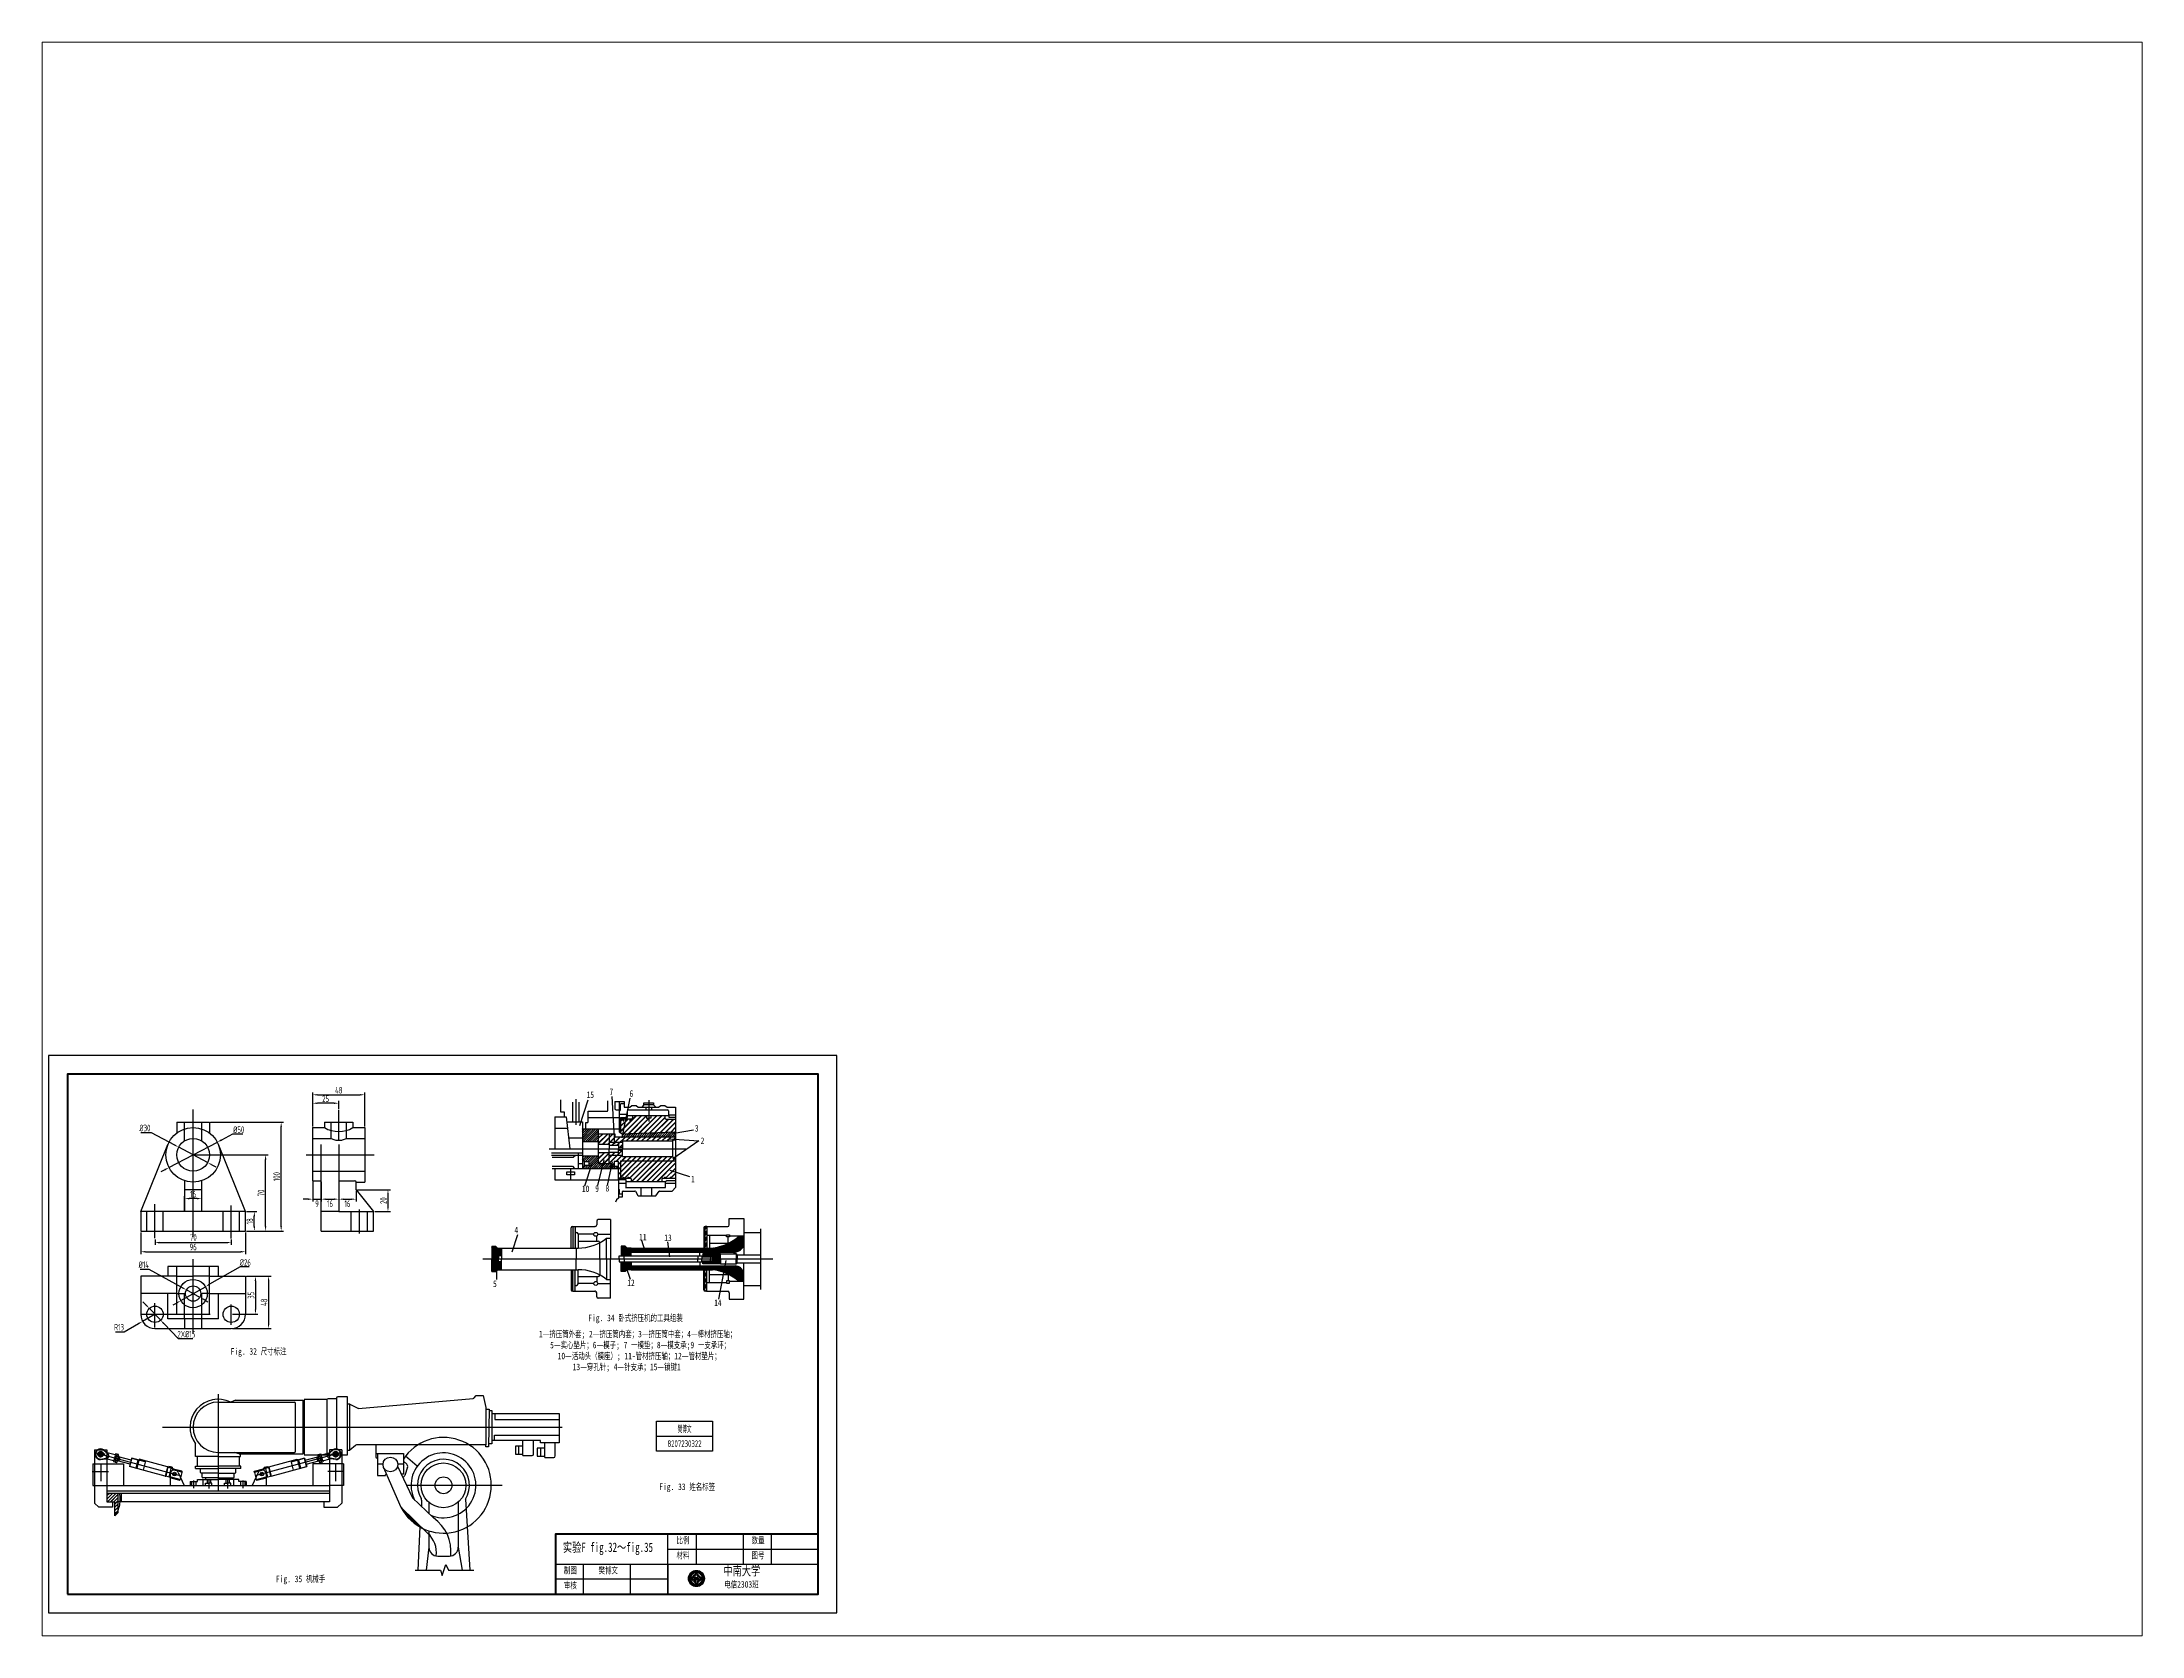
# Paper-space layout '布局1' of a CAD drawing. Header units: millimetres. Extents: x 26 to 231, y 20 to 176.
# The model-space entities are those that its viewports show. They can reach past a viewport. Long polylines and large blocks are cut down to what shows.
import ezdxf
from ezdxf.enums import TextEntityAlignment as Align

# ---------------------------------------------------------------- set-up
doc = ezdxf.new("R2010")
doc.units = ezdxf.units.MM
for name, pattern in [('ACAD_ISO02W100', [15, 12, -3]), ('CENTER', [50.8, 31.75, -6.35, 6.35, -6.35]), ('CENTERX2', [101.6, 63.5, -12.7, 12.7, -12.7]), ('JIS_02_1.2', [2.5, 1.25, -1.25])]:
    doc.linetypes.add(name, pattern=pattern)
for name, color, linetype in [('f32标注尺寸', 7, 'Continuous'), ('f34', 255, 'Continuous'), ('layer 1', 7, 'Continuous')]:
    doc.layers.add(name, color=color, linetype=linetype)
for name, color, linetype, lineweight in [('f35中心线', 1, 'CENTER', 25), ('f35实线', 255, 'Continuous', 25), ('f35粉', 211, 'CENTERX2', 25), ('f35蓝', 140, 'Continuous', 25)]:
    doc.layers.add(name, color=color, linetype=linetype, lineweight=lineweight)
doc.styles.add('Annotative', font='simfang.ttf', dxfattribs={"width": 0.7})
doc.styles.add('fig', font='simfang.ttf', dxfattribs={"width": 0.7, "height": 3.5})
doc.styles.get("Standard").update_dxf_attribs({"font": 'gbenor.shx', "width": 0.7, "bigfont": 'gbcbig.shx'})
doc.styles.add('大字', font='simfang.ttf', dxfattribs={"width": 0.7})
doc.dimstyles.new('ISO-25', dxfattribs={"dimtxt": 2.5, "dimasz": 2.5, "dimexe": 1.25, "dimexo": 0.625, "dimtad": 1, "dimtxsty": 'Standard', "dimcen": 2.5, "dimadec": 0, "dimazin": 0, "dimtfac": 1, "dimtmove": 0, "dimatfit": 3, "dimfxl": 1, "dimarcsym": 0})
doc.dimstyles.new('r', dxfattribs={"dimtxt": 2.5, "dimasz": 2.5, "dimexe": 1.25, "dimexo": 0.625, "dimtad": 2, "dimtoh": 1, "dimtxsty": 'Standard', "dimcen": 0, "dimadec": 0, "dimazin": 0, "dimtfac": 1, "dimtmove": 0, "dimatfit": 3, "dimfxl": 1, "dimarcsym": 0})
pattern_1 = [(45, (191.2878, 179.15864), (-0.4089252, 0.4089252), []), (45, (191.36193, 179.15864), (-0.4089252, 0.4089252), [])]
pattern_2 = [(45, (199.9605, 197.6578), (-0.5882645, 0.5882645), []), (45, (200.0031, 197.6578), (-0.5882645, 0.5882645), [])]

psp = doc.layouts.new('布局1')

msp = doc.modelspace()

# ---------------------------------------------------------------- texts
at = {"attachment_point": 1, "style": 'Annotative'}
for s, insert, char_height in [('Fig. 34 卧式挤压机的工具组装', (287.556, 158.612), 3.5), ('Fig. 32 尺寸标注', (97, 140.76), 3.5), ('Fig. 33 姓名标签', (325.389, 68.7), 3.5), ('比例', (334.541, 40.2), 3.5), ('数量', (374.541, 40.2), 3.5), ('樊博文', (293, 24.2), 3.5), ('材料', (334.541, 32.2), 3.5), ('中南大学', (359.541, 24.7), 5), ('图号', (374.541, 32.2), 3.5), ('Fig. 35 机械手', (121.1, 19.6), 3.5), ('审核', (274.541, 16.2), 3.5), ('电信2303班', (360, 16.7), 3.5)]:
    msp.add_mtext(s, dxfattribs=dict(at, insert=insert, char_height=char_height))
at = {"attachment_point": 1}
for s, width, insert, char_height, style in [('实验F fig.32～fig.35', 56.54661, (274, 37.2), 5, '大字'), ('制图', 7.36195, (274.541, 24.2), 3.5, 'Annotative')]:
    msp.add_mtext_dynamic_manual_height_columns(s, width=width, gutter_width=12.5, heights=[0], dxfattribs=dict(at, insert=insert, char_height=char_height, style=style))
at = {"layer": 'f34', "char_height": 3.5, "attachment_point": 1, "style": 'fig'}
for s, width, insert in [('15', 4.12797, (286.6, 277.5)), ('7', 4.12797, (298.8, 279)), ('6', 4.12797, (309.5, 278.1)), ('3', 4.12797, (344.3, 259.6)), ('2', 4.12797, (347.4, 253)), ('10', 4.12797, (284.1, 227.4)), ('9', 4.12797, (291.2, 227.5)), ('8', 4.12797, (296.7, 227.7)), ('1', 4.12797, (342.3, 232.5)), ('4', 4.12797, (248.2, 205.4)), ('11', 4.12797, (314.6, 201.6)), ('13', 4.12797, (328, 201.3)), ('5', 4.12797, (236.8, 176.8)), ('12', 4.12797, (308.3, 177.3)), ('14', 4.12797, (354.6, 166.7)), ('1—挤压筒外套; 2—挤压筒内套；3—挤压筒中套；4—棒材挤压轴； \\P   5—实心垫片；6—模子; 7 一模垫；8—模支承;9 一支承环； \\P     10—活动头（模座）; 11-管材挤压轴；12—管材垫片； \\P         13—穿孔针; 4—针支承；15—锁键1', 122.58051, (261.2, 150.018))]:
    msp.add_mtext_dynamic_manual_height_columns(s, width=width, gutter_width=17.5, heights=[0], dxfattribs=dict(at, insert=insert))

# ---------------------------------------------------------------- blocks, each defined once
blk = doc.blocks.new('csu')
at = {"layer": 'layer 1', "color": 144}
for points, knots in [([(0.14383, 5.62693), (-2.20662, 5.62693), (-4.11262, 3.72125), (-4.11262, 1.37269), (-4.11262, -0.97805), (-2.20662, -2.88385), (0.14392, -2.88385), (2.49494, -2.88385), (4.4006, -0.97805), (4.4006, 1.37269), (4.4006, 3.72125), (2.49494, 5.62693), (0.14383, 5.62693)], [0, 0, 0, 0, 0.25, 0.25, 0.25, 0.5, 0.5, 0.5, 0.75, 0.75, 0.75, 1, 1, 1, 1]), ([(0.14411, -2.78466), (-2.15187, -2.78466), (-4.0134, -0.92341), (-4.0134, 1.37269), (-4.0134, 3.66647), (-2.15187, 5.52761), (0.14411, 5.52761), (2.44019, 5.52761), (4.30159, 3.66647), (4.30159, 1.37269), (4.30159, -0.92341), (2.44019, -2.78466), (0.14411, -2.78466)], [0, 0, 0, 0, 0.25, 0.25, 0.25, 0.5, 0.5, 0.5, 0.75, 0.75, 0.75, 1, 1, 1, 1]), ([(0.1439, 5.48444), (-2.12805, 5.48444), (-3.97032, 3.64337), (-3.97032, 1.37304), (-3.97032, -0.89935), (-2.12805, -2.74144), (0.1439, -2.74144), (2.41653, -2.74144), (4.25855, -0.89935), (4.25855, 1.37304), (4.25855, 3.64337), (2.41653, 5.48444), (0.1439, 5.48444)], [0, 0, 0, 0, 0.25, 0.25, 0.25, 0.5, 0.5, 0.5, 0.75, 0.75, 0.75, 1, 1, 1, 1]), ([(0.1439, -2.71488), (-2.1134, -2.71488), (-3.9437, -0.88466), (-3.9437, 1.373), (-3.9437, 3.62865), (-2.1134, 5.45784), (0.1439, 5.45784), (2.4019, 5.45784), (4.23192, 3.62865), (4.23192, 1.373), (4.23192, -0.88466), (2.4019, -2.71488), (0.1439, -2.71488)], [0, 0, 0, 0, 0.25, 0.25, 0.25, 0.5, 0.5, 0.5, 0.75, 0.75, 0.75, 1, 1, 1, 1]), ([(-3.24495, 1.33556), (-3.24495, 1.33556), (-3.7254, 1.35725), (-3.7254, 1.35725), (-3.7254, 1.35725), (-3.72115, 1.45161), (-3.72115, 1.45161), (-3.72115, 1.45161), (-3.39143, 1.63378), (-3.39143, 1.63378), (-3.39143, 1.63378), (-3.71227, 1.64828), (-3.71227, 1.64828), (-3.71227, 1.64828), (-3.7082, 1.73838), (-3.7082, 1.73838), (-3.7082, 1.73838), (-3.22775, 1.71669), (-3.22775, 1.71669), (-3.22775, 1.71669), (-3.23216, 1.61937), (-3.23216, 1.61937), (-3.23216, 1.61937), (-3.55419, 1.43982), (-3.55419, 1.43982), (-3.55419, 1.43982), (-3.24088, 1.4257), (-3.24088, 1.4257), (-3.24088, 1.4257), (-3.24495, 1.33556), (-3.24495, 1.33556)], [0, 0, 0, 0, 0.1, 0.1, 0.1, 0.2, 0.2, 0.2, 0.3, 0.3, 0.3, 0.4, 0.4, 0.4, 0.5, 0.5, 0.5, 0.6, 0.6, 0.6, 0.7, 0.7, 0.7, 0.8, 0.8, 0.8, 0.9, 0.9, 0.9, 1, 1, 1, 1]), ([(-3.19166, 0.781), (-3.19166, 0.781), (-3.66921, 0.72134), (-3.66921, 0.72134), (-3.66921, 0.72134), (-3.71343, 1.07545), (-3.71343, 1.07545), (-3.71343, 1.07545), (-3.63267, 1.08553), (-3.63267, 1.08553), (-3.63267, 1.08553), (-3.60048, 0.82789), (-3.60048, 0.82789), (-3.60048, 0.82789), (-3.49459, 0.84108), (-3.49459, 0.84108), (-3.49459, 0.84108), (-3.52454, 1.08082), (-3.52454, 1.08082), (-3.52454, 1.08082), (-3.44409, 1.09088), (-3.44409, 1.09088), (-3.44409, 1.09088), (-3.41414, 0.85114), (-3.41414, 0.85114), (-3.41414, 0.85114), (-3.28416, 0.86736), (-3.28416, 0.86736), (-3.28416, 0.86736), (-3.31748, 1.13417), (-3.31748, 1.13417), (-3.31748, 1.13417), (-3.23704, 1.14423), (-3.23704, 1.14423), (-3.23704, 1.14423), (-3.19166, 0.781), (-3.19166, 0.781)], [0, 0, 0, 0, 0.0833333333, 0.0833333333, 0.0833333333, 0.1666666667, 0.1666666667, 0.1666666667, 0.25, 0.25, 0.25, 0.3333333333, 0.3333333333, 0.3333333333, 0.4166666667, 0.4166666667, 0.4166666667, 0.5, 0.5, 0.5, 0.5833333333, 0.5833333333, 0.5833333333, 0.6666666667, 0.6666666667, 0.6666666667, 0.75, 0.75, 0.75, 0.8333333333, 0.8333333333, 0.8333333333, 0.9166666667, 0.9166666667, 0.9166666667, 1, 1, 1, 1]), ([(-3.17566, 2.03141), (-3.17566, 2.03141), (-3.56669, 2.11498), (-3.56669, 2.11498), (-3.56669, 2.11498), (-3.59654, 1.97528), (-3.59654, 1.97528), (-3.59654, 1.97528), (-3.67617, 1.99235), (-3.67617, 1.99235), (-3.67617, 1.99235), (-3.59623, 2.36635), (-3.59623, 2.36635), (-3.59623, 2.36635), (-3.5166, 2.34935), (-3.5166, 2.34935), (-3.5166, 2.34935), (-3.54641, 2.21003), (-3.54641, 2.21003), (-3.54641, 2.21003), (-3.15534, 2.12646), (-3.15534, 2.12646), (-3.15534, 2.12646), (-3.17566, 2.03141), (-3.17566, 2.03141)], [0, 0, 0, 0, 0.125, 0.125, 0.125, 0.25, 0.25, 0.25, 0.375, 0.375, 0.375, 0.5, 0.5, 0.5, 0.625, 0.625, 0.625, 0.75, 0.75, 0.75, 0.875, 0.875, 0.875, 1, 1, 1, 1]), ([(-3.29701, 0.45144), (-3.29701, 0.45144), (-3.29558, 0.55024), (-3.29558, 0.55024), (-3.24116, 0.55154), (-3.19691, 0.53979), (-3.16285, 0.51498), (-3.12877, 0.4902), (-3.10427, 0.45307), (-3.0894, 0.40365), (-3.07099, 0.34249), (-3.07677, 0.28596), (-3.10671, 0.23401), (-3.13662, 0.18207), (-3.18785, 0.14523), (-3.26029, 0.12341), (-3.33692, 0.10034), (-3.4024, 0.10222), (-3.45674, 0.12901), (-3.51103, 0.15581), (-3.54792, 0.20148), (-3.56732, 0.26598), (-3.58426, 0.32227), (-3.58142, 0.37309), (-3.55869, 0.41828), (-3.54529, 0.44516), (-3.52175, 0.46935), (-3.48806, 0.49092), (-3.48806, 0.49092), (-3.43837, 0.4055), (-3.43837, 0.4055), (-3.46059, 0.39288), (-3.47603, 0.37584), (-3.48466, 0.3544), (-3.49325, 0.33296), (-3.49385, 0.3099), (-3.48644, 0.2852), (-3.47616, 0.25105), (-3.45559, 0.22707), (-3.42468, 0.21317), (-3.39377, 0.19926), (-3.3509, 0.20057), (-3.29605, 0.21711), (-3.23782, 0.23464), (-3.19951, 0.25758), (-3.18109, 0.28596), (-3.16268, 0.31433), (-3.15853, 0.34528), (-3.1686, 0.37878), (-3.17603, 0.40346), (-3.19028, 0.42238), (-3.21138, 0.43547), (-3.23241, 0.44853), (-3.26098, 0.45388), (-3.29701, 0.45144)], [0, 0, 0, 0, 0.0555555556, 0.0555555556, 0.0555555556, 0.1111111111, 0.1111111111, 0.1111111111, 0.1666666667, 0.1666666667, 0.1666666667, 0.2222222222, 0.2222222222, 0.2222222222, 0.2777777778, 0.2777777778, 0.2777777778, 0.3333333333, 0.3333333333, 0.3333333333, 0.3888888889, 0.3888888889, 0.3888888889, 0.4444444444, 0.4444444444, 0.4444444444, 0.5, 0.5, 0.5, 0.5555555556, 0.5555555556, 0.5555555556, 0.6111111111, 0.6111111111, 0.6111111111, 0.6666666667, 0.6666666667, 0.6666666667, 0.7222222222, 0.7222222222, 0.7222222222, 0.7777777778, 0.7777777778, 0.7777777778, 0.8333333333, 0.8333333333, 0.8333333333, 0.8888888889, 0.8888888889, 0.8888888889, 0.9444444444, 0.9444444444, 0.9444444444, 1, 1, 1, 1]), ([(-3.07621, 2.42954), (-3.07621, 2.42954), (-3.52366, 2.60597), (-3.52366, 2.60597), (-3.52366, 2.60597), (-3.44868, 2.79613), (-3.44868, 2.79613), (-3.42981, 2.84394), (-3.41208, 2.87711), (-3.39552, 2.89561), (-3.37895, 2.91412), (-3.3578, 2.92582), (-3.33214, 2.93077), (-3.30642, 2.93568), (-3.28035, 2.93294), (-3.25392, 2.9225), (-3.22035, 2.90925), (-3.1965, 2.88844), (-3.18241, 2.8601), (-3.16831, 2.83171), (-3.16618, 2.79675), (-3.17597, 2.75525), (-3.15688, 2.77028), (-3.138, 2.78148), (-3.11934, 2.78883), (-3.10071, 2.79619), (-3.06974, 2.80379), (-3.02643, 2.81162), (-3.02643, 2.81162), (-2.9176, 2.83185), (-2.9176, 2.83185), (-2.9176, 2.83185), (-2.9602, 2.7238), (-2.9602, 2.7238), (-2.9602, 2.7238), (-3.08333, 2.69688), (-3.08333, 2.69688), (-3.12728, 2.6874), (-3.15543, 2.68017), (-3.16787, 2.67518), (-3.18028, 2.67019), (-3.19006, 2.66359), (-3.19719, 2.65537), (-3.20431, 2.64715), (-3.21197, 2.63264), (-3.22016, 2.6119), (-3.22016, 2.6119), (-3.22738, 2.59356), (-3.22738, 2.59356), (-3.22738, 2.59356), (-3.04061, 2.51993), (-3.04061, 2.51993), (-3.04061, 2.51993), (-3.07621, 2.42954), (-3.07621, 2.42954)], [0, 0, 0, 0, 0.0555555556, 0.0555555556, 0.0555555556, 0.1111111111, 0.1111111111, 0.1111111111, 0.1666666667, 0.1666666667, 0.1666666667, 0.2222222222, 0.2222222222, 0.2222222222, 0.2777777778, 0.2777777778, 0.2777777778, 0.3333333333, 0.3333333333, 0.3333333333, 0.3888888889, 0.3888888889, 0.3888888889, 0.4444444444, 0.4444444444, 0.4444444444, 0.5, 0.5, 0.5, 0.5555555556, 0.5555555556, 0.5555555556, 0.6111111111, 0.6111111111, 0.6111111111, 0.6666666667, 0.6666666667, 0.6666666667, 0.7222222222, 0.7222222222, 0.7222222222, 0.7777777778, 0.7777777778, 0.7777777778, 0.8333333333, 0.8333333333, 0.8333333333, 0.8888888889, 0.8888888889, 0.8888888889, 0.9444444444, 0.9444444444, 0.9444444444, 1, 1, 1, 1]), ([(-3.2988, 2.62174), (-3.2988, 2.62174), (-3.27245, 2.68859), (-3.27245, 2.68859), (-3.25535, 2.73189), (-3.24651, 2.75968), (-3.24592, 2.77192), (-3.24532, 2.78414), (-3.24832, 2.7951), (-3.25488, 2.80473), (-3.26141, 2.81437), (-3.27138, 2.82182), (-3.28483, 2.82711), (-3.29988, 2.83306), (-3.31361, 2.83382), (-3.32605, 2.82943), (-3.33848, 2.82505), (-3.3488, 2.81602), (-3.35702, 2.80232), (-3.36093, 2.79541), (-3.37008, 2.7736), (-3.38455, 2.73701), (-3.38455, 2.73701), (-3.41234, 2.66647), (-3.41234, 2.66647), (-3.41234, 2.66647), (-3.2988, 2.62174), (-3.2988, 2.62174)], [0, 0, 0, 0, 0.1111111111, 0.1111111111, 0.1111111111, 0.2222222222, 0.2222222222, 0.2222222222, 0.3333333333, 0.3333333333, 0.3333333333, 0.4444444444, 0.4444444444, 0.4444444444, 0.5555555556, 0.5555555556, 0.5555555556, 0.6666666667, 0.6666666667, 0.6666666667, 0.7777777778, 0.7777777778, 0.7777777778, 0.8888888889, 0.8888888889, 0.8888888889, 1, 1, 1, 1]), ([(-2.6151, 3.344), (-2.6151, 3.344), (-2.67042, 3.25386), (-2.67042, 3.25386), (-2.67042, 3.25386), (-2.78562, 3.27524), (-2.78562, 3.27524), (-2.78562, 3.27524), (-2.88628, 3.11118), (-2.88628, 3.11118), (-2.88628, 3.11118), (-2.81384, 3.02012), (-2.81384, 3.02012), (-2.81384, 3.02012), (-2.86779, 2.93222), (-2.86779, 2.93222), (-2.86779, 2.93222), (-3.18006, 3.34391), (-3.18006, 3.34391), (-3.18006, 3.34391), (-3.12631, 3.43152), (-3.12631, 3.43152), (-3.12631, 3.43152), (-2.6151, 3.344), (-2.6151, 3.344)], [0, 0, 0, 0, 0.125, 0.125, 0.125, 0.25, 0.25, 0.25, 0.375, 0.375, 0.375, 0.5, 0.5, 0.5, 0.625, 0.625, 0.625, 0.75, 0.75, 0.75, 0.875, 0.875, 0.875, 1, 1, 1, 1]), ([(0.14392, 4.65799), (-1.67147, 4.65799), (-3.14359, 3.18687), (-3.14359, 1.37272), (-3.14359, -0.44305), (-1.67147, -1.91501), (0.14392, -1.91501), (1.95992, -1.91501), (3.43181, -0.44305), (3.43181, 1.37272), (3.43181, 3.18687), (1.95992, 4.65799), (0.14392, 4.65799)], [0, 0, 0, 0, 0.25, 0.25, 0.25, 0.5, 0.5, 0.5, 0.75, 0.75, 0.75, 1, 1, 1, 1]), ([(0.14392, -1.86813), (-1.64563, -1.86813), (-3.09671, -0.41718), (-3.09671, 1.37269), (-3.09671, 3.16096), (-1.64563, 4.61113), (0.14392, 4.61113), (1.93407, 4.61113), (3.38494, 3.16096), (3.38494, 1.37269), (3.38494, -0.41718), (1.93407, -1.86813), (0.14392, -1.86813)], [0, 0, 0, 0, 0.25, 0.25, 0.25, 0.5, 0.5, 0.5, 0.75, 0.75, 0.75, 1, 1, 1, 1]), ([(-2.87106, 3.29107), (-2.87106, 3.29107), (-3.05805, 3.32797), (-3.05805, 3.32797), (-3.05805, 3.32797), (-2.93979, 3.17912), (-2.93979, 3.17912), (-2.93979, 3.17912), (-2.87106, 3.29107), (-2.87106, 3.29107)], [0, 0, 0, 0, 0.3333333333, 0.3333333333, 0.3333333333, 0.6666666667, 0.6666666667, 0.6666666667, 1, 1, 1, 1]), ([(0.14392, 4.56195), (-1.61844, 4.56195), (-3.04752, 3.13382), (-3.04752, 1.37269), (-3.04752, -0.38999), (-1.61844, -1.81894), (0.14392, -1.81894), (1.90685, -1.81894), (3.33574, -0.38999), (3.33574, 1.37269), (3.33574, 3.13382), (1.90685, 4.56195), (0.14392, 4.56195)], [0, 0, 0, 0, 0.25, 0.25, 0.25, 0.5, 0.5, 0.5, 0.75, 0.75, 0.75, 1, 1, 1, 1]), ([(-2.51374, 3.47045), (-2.51374, 3.47045), (-2.87437, 3.78273), (-2.87437, 3.78273), (-2.87437, 3.78273), (-2.81081, 3.85613), (-2.81081, 3.85613), (-2.81081, 3.85613), (-2.51143, 3.59693), (-2.51143, 3.59693), (-2.51143, 3.59693), (-2.35335, 3.77944), (-2.35335, 3.77944), (-2.35335, 3.77944), (-2.29207, 3.7264), (-2.29207, 3.7264), (-2.29207, 3.7264), (-2.51374, 3.47045), (-2.51374, 3.47045)], [0, 0, 0, 0, 0.1666666667, 0.1666666667, 0.1666666667, 0.3333333333, 0.3333333333, 0.3333333333, 0.5, 0.5, 0.5, 0.6666666667, 0.6666666667, 0.6666666667, 0.8333333333, 0.8333333333, 0.8333333333, 1, 1, 1, 1]), ([(-2.43871, 0.96161), (-2.7905, 1.31309), (-2.4072, 1.75298), (-2.4072, 1.75298), (-2.4072, 1.75298), (-1.70007, 2.45558), (-1.70007, 2.45558), (-1.70007, 2.45558), (-0.90999, 1.6655), (-0.90999, 1.6655), (-0.90999, 1.6655), (-1.08807, 1.48745), (-1.08807, 1.48745), (-1.08807, 1.48745), (-1.49477, 1.89408), (-1.49477, 1.89408), (-1.49477, 1.89408), (-1.7257, 1.66341), (-1.7257, 1.66341), (-1.7257, 1.66341), (-2.05077, 1.3581), (-1.76814, 1.07601), (-1.76814, 1.07601), (-1.35182, 0.65974), (-1.35182, 0.65974), (-1.35182, 0.65974), (-0.64506, 1.36634), (-0.64506, 1.36634), (-0.64506, 1.36634), (-0.25817, 0.9799), (-0.25817, 0.9799), (-0.25817, 0.9799), (-1.35769, -0.11927), (-1.35769, -0.11927), (-1.35769, -0.11927), (-2.43871, 0.96161), (-2.43871, 0.96161)], [0, 0, 0, 0, 0.0833333333, 0.0833333333, 0.0833333333, 0.1666666667, 0.1666666667, 0.1666666667, 0.25, 0.25, 0.25, 0.3333333333, 0.3333333333, 0.3333333333, 0.4166666667, 0.4166666667, 0.4166666667, 0.5, 0.5, 0.5, 0.5833333333, 0.5833333333, 0.5833333333, 0.6666666667, 0.6666666667, 0.6666666667, 0.75, 0.75, 0.75, 0.8333333333, 0.8333333333, 0.8333333333, 0.9166666667, 0.9166666667, 0.9166666667, 1, 1, 1, 1]), ([(-1.81211, 4.32905), (-1.81211, 4.32905), (-1.73508, 4.38461), (-1.73508, 4.38461), (-1.71417, 4.36003), (-1.69245, 4.34575), (-1.66991, 4.34164), (-1.64738, 4.33754), (-1.62335, 4.34294), (-1.59781, 4.35782), (-1.57078, 4.37362), (-1.55378, 4.39119), (-1.54671, 4.41064), (-1.53968, 4.43005), (-1.54061, 4.44741), (-1.54956, 4.46275), (-1.55531, 4.47257), (-1.56306, 4.47928), (-1.57284, 4.4828), (-1.58265, 4.48637), (-1.59622, 4.48646), (-1.61353, 4.48321), (-1.62534, 4.48088), (-1.65129, 4.47388), (-1.69132, 4.46217), (-1.74286, 4.4471), (-1.78242, 4.44236), (-1.81006, 4.44802), (-1.8489, 4.45603), (-1.87797, 4.47648), (-1.89713, 4.50938), (-1.90946, 4.53056), (-1.91503, 4.55387), (-1.91378, 4.57928), (-1.9125, 4.60476), (-1.90338, 4.62889), (-1.88643, 4.65171), (-1.86943, 4.67451), (-1.84496, 4.69523), (-1.81302, 4.71386), (-1.76086, 4.74428), (-1.71488, 4.75574), (-1.67519, 4.74827), (-1.63547, 4.74075), (-1.60382, 4.71828), (-1.58022, 4.68088), (-1.58022, 4.68088), (-1.662, 4.62824), (-1.662, 4.62824), (-1.67807, 4.64752), (-1.69473, 4.6584), (-1.71201, 4.66084), (-1.7293, 4.66334), (-1.74973, 4.65765), (-1.77336, 4.64388), (-1.79777, 4.62967), (-1.81393, 4.61352), (-1.82189, 4.59544), (-1.82702, 4.58384), (-1.82646, 4.57261), (-1.82018, 4.56187), (-1.81443, 4.55203), (-1.80539, 4.54602), (-1.79299, 4.5439), (-1.77721, 4.54117), (-1.74611, 4.5469), (-1.69963, 4.56106), (-1.65316, 4.57525), (-1.61715, 4.58289), (-1.59156, 4.58398), (-1.566, 4.5851), (-1.54247, 4.57997), (-1.52099, 4.56856), (-1.49949, 4.55714), (-1.48111, 4.53828), (-1.46577, 4.512), (-1.45189, 4.48818), (-1.44549, 4.462), (-1.44658, 4.43349), (-1.4477, 4.40495), (-1.45742, 4.37858), (-1.47571, 4.35434), (-1.49402, 4.33013), (-1.52125, 4.30747), (-1.55734, 4.28645), (-1.6099, 4.25578), (-1.65735, 4.24441), (-1.6997, 4.25228), (-1.74204, 4.26014), (-1.77948, 4.28572), (-1.81211, 4.32905)], [0, 0, 0, 0, 0.0333333333, 0.0333333333, 0.0333333333, 0.0666666667, 0.0666666667, 0.0666666667, 0.1, 0.1, 0.1, 0.1333333333, 0.1333333333, 0.1333333333, 0.1666666667, 0.1666666667, 0.1666666667, 0.2, 0.2, 0.2, 0.2333333333, 0.2333333333, 0.2333333333, 0.2666666667, 0.2666666667, 0.2666666667, 0.3, 0.3, 0.3, 0.3333333333, 0.3333333333, 0.3333333333, 0.3666666667, 0.3666666667, 0.3666666667, 0.4, 0.4, 0.4, 0.4333333333, 0.4333333333, 0.4333333333, 0.4666666667, 0.4666666667, 0.4666666667, 0.5, 0.5, 0.5, 0.5333333333, 0.5333333333, 0.5333333333, 0.5666666667, 0.5666666667, 0.5666666667, 0.6, 0.6, 0.6, 0.6333333333, 0.6333333333, 0.6333333333, 0.6666666667, 0.6666666667, 0.6666666667, 0.7, 0.7, 0.7, 0.7333333333, 0.7333333333, 0.7333333333, 0.7666666667, 0.7666666667, 0.7666666667, 0.8, 0.8, 0.8, 0.8333333333, 0.8333333333, 0.8333333333, 0.8666666667, 0.8666666667, 0.8666666667, 0.9, 0.9, 0.9, 0.9333333333, 0.9333333333, 0.9333333333, 0.9666666667, 0.9666666667, 0.9666666667, 1, 1, 1, 1]), ([(0.50199, -1.2145), (0.15112, -1.56585), (-0.25733, -1.19544), (-0.25733, -1.19544), (-0.25733, -1.19544), (-1.15602, -0.27448), (-1.15602, -0.27448), (-1.15602, -0.27448), (-0.06191, 0.80951), (-0.06191, 0.80951), (-0.06191, 0.80951), (0.11814, 0.62943), (0.11814, 0.62943), (0.11814, 0.62943), (-0.58846, -0.07714), (-0.58846, -0.07714), (-0.58846, -0.07714), (-0.14298, -0.52125), (-0.14298, -0.52125), (-0.14298, -0.52125), (0.12677, -0.84771), (0.40876, -0.56544), (0.40876, -0.56544), (1.04745, 0.07325), (1.04745, 0.07325), (1.04745, 0.07325), (-1.52224, 2.63963), (-1.52224, 2.63963), (-1.52224, 2.63963), (-0.23583, 3.92539), (-0.23583, 3.92539), (0.11654, 4.27789), (0.52378, 3.90892), (0.52378, 3.90892), (0.52378, 3.90892), (1.61626, 2.81961), (1.61626, 2.81961), (1.61626, 2.81961), (0.49614, 1.6995), (0.49614, 1.6995), (0.49614, 1.6995), (0.32013, 1.87549), (0.32013, 1.87549), (0.32013, 1.87549), (1.05251, 2.60781), (1.05251, 2.60781), (1.05251, 2.60781), (0.41651, 3.24343), (0.41651, 3.24343), (0.41651, 3.24343), (0.13842, 3.55964), (-0.14461, 3.27661), (-0.14461, 3.27661), (-0.79257, 2.62919), (-0.79257, 2.62919), (-0.79257, 2.62919), (1.77684, 0.06056), (1.77684, 0.06056), (1.77684, 0.06056), (0.50199, -1.2145), (0.50199, -1.2145)], [0, 0, 0, 0, 0.05, 0.05, 0.05, 0.1, 0.1, 0.1, 0.15, 0.15, 0.15, 0.2, 0.2, 0.2, 0.25, 0.25, 0.25, 0.3, 0.3, 0.3, 0.35, 0.35, 0.35, 0.4, 0.4, 0.4, 0.45, 0.45, 0.45, 0.5, 0.5, 0.5, 0.55, 0.55, 0.55, 0.6, 0.6, 0.6, 0.65, 0.65, 0.65, 0.7, 0.7, 0.7, 0.75, 0.75, 0.75, 0.8, 0.8, 0.8, 0.85, 0.85, 0.85, 0.9, 0.9, 0.9, 0.95, 0.95, 0.95, 1, 1, 1, 1]), ([(-1.32423, 4.68947), (-1.34107, 4.73544), (-1.34832, 4.77656), (-1.34601, 4.81279), (-1.34417, 4.83952), (-1.33772, 4.8653), (-1.32669, 4.89008), (-1.31563, 4.91486), (-1.30113, 4.93552), (-1.28325, 4.9521), (-1.2595, 4.97432), (-1.22924, 4.99214), (-1.19249, 5.0056), (-1.12598, 5.02998), (-1.06523, 5.02889), (-1.01016, 5.00228), (-0.95512, 4.97564), (-0.91415, 4.92559), (-0.88721, 4.85209), (-0.86052, 4.77924), (-0.85942, 4.71499), (-0.88393, 4.65929), (-0.90846, 4.60361), (-0.95387, 4.56362), (-1.02016, 4.53931), (-1.08729, 4.51472), (-1.14818, 4.51563), (-1.2028, 4.54206), (-1.2574, 4.56849), (-1.29787, 4.61763), (-1.32423, 4.68947)], [0, 0, 0, 0, 0.1, 0.1, 0.1, 0.2, 0.2, 0.2, 0.3, 0.3, 0.3, 0.4, 0.4, 0.4, 0.5, 0.5, 0.5, 0.6, 0.6, 0.6, 0.7, 0.7, 0.7, 0.8, 0.8, 0.8, 0.9, 0.9, 0.9, 1, 1, 1, 1]), ([(-1.23143, 4.72697), (-1.21272, 4.67584), (-1.18671, 4.64144), (-1.15346, 4.62372), (-1.12017, 4.60599), (-1.08536, 4.60377), (-1.04904, 4.61713), (-1.01269, 4.63041), (-0.98769, 4.65443), (-0.97396, 4.68914), (-0.96028, 4.72383), (-0.96303, 4.76735), (-0.98218, 4.8197), (-1.00116, 4.87146), (-1.02666, 4.90586), (-1.05867, 4.923), (-1.09066, 4.94013), (-1.12545, 4.9418), (-1.16302, 4.92808), (-1.20059, 4.91428), (-1.22611, 4.89032), (-1.23969, 4.85613), (-1.25321, 4.82193), (-1.25046, 4.77888), (-1.23143, 4.72697)], [0, 0, 0, 0, 0.125, 0.125, 0.125, 0.25, 0.25, 0.25, 0.375, 0.375, 0.375, 0.5, 0.5, 0.5, 0.625, 0.625, 0.625, 0.75, 0.75, 0.75, 0.875, 0.875, 0.875, 1, 1, 1, 1]), ([(-0.70757, 5.14515), (-0.70757, 5.14515), (-0.61184, 5.1617), (-0.61184, 5.1617), (-0.61184, 5.1617), (-0.56746, 4.90489), (-0.56746, 4.90489), (-0.56043, 4.86413), (-0.55465, 4.83792), (-0.5502, 4.82628), (-0.54274, 4.80757), (-0.5303, 4.79367), (-0.51286, 4.78458), (-0.49542, 4.77549), (-0.47332, 4.77329), (-0.44657, 4.77791), (-0.41942, 4.7826), (-0.39988, 4.79166), (-0.388, 4.80517), (-0.37613, 4.81865), (-0.37016, 4.83372), (-0.37016, 4.85038), (-0.37016, 4.86705), (-0.37341, 4.89414), (-0.37988, 4.93166), (-0.37988, 4.93166), (-0.42522, 5.19395), (-0.42522, 5.19395), (-0.42522, 5.19395), (-0.32947, 5.21049), (-0.32947, 5.21049), (-0.32947, 5.21049), (-0.28643, 4.96145), (-0.28643, 4.96145), (-0.27662, 4.90452), (-0.27225, 4.86384), (-0.27333, 4.83946), (-0.27446, 4.81507), (-0.28059, 4.79357), (-0.29169, 4.775), (-0.30281, 4.75641), (-0.31918, 4.74033), (-0.34081, 4.72672), (-0.36244, 4.71309), (-0.392, 4.70304), (-0.4295, 4.69654), (-0.47479, 4.68873), (-0.51004, 4.68802), (-0.53524, 4.69445), (-0.56046, 4.70082), (-0.58127, 4.71123), (-0.59774, 4.72557), (-0.61421, 4.73997), (-0.62622, 4.75594), (-0.63368, 4.77352), (-0.64462, 4.79962), (-0.65468, 4.83919), (-0.66385, 4.89224), (-0.66385, 4.89224), (-0.70757, 5.14515), (-0.70757, 5.14515)], [0, 0, 0, 0, 0.05, 0.05, 0.05, 0.1, 0.1, 0.1, 0.15, 0.15, 0.15, 0.2, 0.2, 0.2, 0.25, 0.25, 0.25, 0.3, 0.3, 0.3, 0.35, 0.35, 0.35, 0.4, 0.4, 0.4, 0.45, 0.45, 0.45, 0.5, 0.5, 0.5, 0.55, 0.55, 0.55, 0.6, 0.6, 0.6, 0.65, 0.65, 0.65, 0.7, 0.7, 0.7, 0.75, 0.75, 0.75, 0.8, 0.8, 0.8, 0.85, 0.85, 0.85, 0.9, 0.9, 0.9, 0.95, 0.95, 0.95, 1, 1, 1, 1]), ([(0.06982, 4.75372), (0.06982, 4.75372), (0.0663, 5.15324), (0.0663, 5.15324), (0.0663, 5.15324), (-0.07641, 5.152), (-0.07641, 5.152), (-0.07641, 5.152), (-0.07713, 5.23332), (-0.07713, 5.23332), (-0.07713, 5.23332), (0.30504, 5.23668), (0.30504, 5.23668), (0.30504, 5.23668), (0.30575, 5.15532), (0.30575, 5.15532), (0.30575, 5.15532), (0.1634, 5.15409), (0.1634, 5.15409), (0.1634, 5.15409), (0.16689, 4.75457), (0.16689, 4.75457), (0.16689, 4.75457), (0.06982, 4.75372), (0.06982, 4.75372)], [0, 0, 0, 0, 0.125, 0.125, 0.125, 0.25, 0.25, 0.25, 0.375, 0.375, 0.375, 0.5, 0.5, 0.5, 0.625, 0.625, 0.625, 0.75, 0.75, 0.75, 0.875, 0.875, 0.875, 1, 1, 1, 1]), ([(0.48024, 4.74338), (0.48024, 4.74338), (0.55518, 5.2189), (0.55518, 5.2189), (0.55518, 5.2189), (0.6512, 5.20374), (0.6512, 5.20374), (0.6512, 5.20374), (0.62169, 5.01662), (0.62169, 5.01662), (0.62169, 5.01662), (0.80984, 4.98692), (0.80984, 4.98692), (0.80984, 4.98692), (0.83934, 5.17411), (0.83934, 5.17411), (0.83934, 5.17411), (0.93532, 5.15895), (0.93532, 5.15895), (0.93532, 5.15895), (0.86037, 4.68344), (0.86037, 4.68344), (0.86037, 4.68344), (0.76436, 4.69857), (0.76436, 4.69857), (0.76436, 4.69857), (0.79714, 4.90647), (0.79714, 4.90647), (0.79714, 4.90647), (0.609, 4.93617), (0.609, 4.93617), (0.609, 4.93617), (0.57622, 4.72827), (0.57622, 4.72827), (0.57622, 4.72827), (0.48024, 4.74338), (0.48024, 4.74338)], [0, 0, 0, 0, 0.0833333333, 0.0833333333, 0.0833333333, 0.1666666667, 0.1666666667, 0.1666666667, 0.25, 0.25, 0.25, 0.3333333333, 0.3333333333, 0.3333333333, 0.4166666667, 0.4166666667, 0.4166666667, 0.5, 0.5, 0.5, 0.5833333333, 0.5833333333, 0.5833333333, 0.6666666667, 0.6666666667, 0.6666666667, 0.75, 0.75, 0.75, 0.8333333333, 0.8333333333, 0.8333333333, 0.9166666667, 0.9166666667, 0.9166666667, 1, 1, 1, 1]), ([(1.97229, 0.23145), (1.97229, 0.23145), (0.68817, 1.51552), (0.68817, 1.51552), (0.68817, 1.51552), (0.86618, 1.69351), (0.86618, 1.69351), (0.86618, 1.69351), (1.76365, 0.79626), (1.76365, 0.79626), (1.76365, 0.79626), (1.86701, 0.89802), (1.86701, 0.89802), (1.86701, 0.89802), (2.0974, 1.12842), (2.0974, 1.12842), (2.31058, 1.34156), (2.0062, 1.65501), (2.0062, 1.65501), (2.0062, 1.65501), (1.41142, 2.24965), (1.41142, 2.24965), (1.41142, 2.24965), (1.79743, 2.6355), (1.79743, 2.6355), (1.79743, 2.6355), (2.68277, 1.75086), (2.68277, 1.75086), (2.68277, 1.75086), (3.08137, 1.34266), (2.81569, 1.07741), (2.81569, 1.07741), (1.97229, 0.23145), (1.97229, 0.23145)], [0, 0, 0, 0, 0.0909090909, 0.0909090909, 0.0909090909, 0.1818181818, 0.1818181818, 0.1818181818, 0.2727272727, 0.2727272727, 0.2727272727, 0.3636363636, 0.3636363636, 0.3636363636, 0.4545454545, 0.4545454545, 0.4545454545, 0.5454545455, 0.5454545455, 0.5454545455, 0.6363636364, 0.6363636364, 0.6363636364, 0.7272727273, 0.7272727273, 0.7272727273, 0.8181818182, 0.8181818182, 0.8181818182, 0.9090909091, 0.9090909091, 0.9090909091, 1, 1, 1, 1]), ([(1.84556, 4.84536), (1.84556, 4.84536), (1.93051, 4.79825), (1.93051, 4.79825), (1.93051, 4.79825), (1.80412, 4.57044), (1.80412, 4.57044), (1.78405, 4.53431), (1.77211, 4.51027), (1.76827, 4.49843), (1.76237, 4.47921), (1.76337, 4.46059), (1.77124, 4.44255), (1.77915, 4.42456), (1.79497, 4.40899), (1.81868, 4.39582), (1.84278, 4.38247), (1.86366, 4.37729), (1.88137, 4.38036), (1.89906, 4.38341), (1.91314, 4.39143), (1.9236, 4.4044), (1.93404, 4.41736), (1.94852, 4.44048), (1.96698, 4.47376), (1.96698, 4.47376), (2.09602, 4.70642), (2.09602, 4.70642), (2.09602, 4.70642), (2.18097, 4.65934), (2.18097, 4.65934), (2.18097, 4.65934), (2.05843, 4.43841), (2.05843, 4.43841), (2.0304, 4.38792), (2.0083, 4.35353), (1.99214, 4.3352), (1.97598, 4.31691), (1.9578, 4.30401), (1.93747, 4.2965), (1.9172, 4.289), (1.89435, 4.28673), (1.86897, 4.28965), (1.84356, 4.29263), (1.81424, 4.30332), (1.78096, 4.32179), (1.7408, 4.34406), (1.71292, 4.36562), (1.69733, 4.38639), (1.68171, 4.4072), (1.67198, 4.42833), (1.66817, 4.44985), (1.66436, 4.47135), (1.66504, 4.49128), (1.67023, 4.50968), (1.67805, 4.53684), (1.69501, 4.57397), (1.72111, 4.621), (1.72111, 4.621), (1.84556, 4.84536), (1.84556, 4.84536)], [0, 0, 0, 0, 0.05, 0.05, 0.05, 0.1, 0.1, 0.1, 0.15, 0.15, 0.15, 0.2, 0.2, 0.2, 0.25, 0.25, 0.25, 0.3, 0.3, 0.3, 0.35, 0.35, 0.35, 0.4, 0.4, 0.4, 0.45, 0.45, 0.45, 0.5, 0.5, 0.5, 0.55, 0.55, 0.55, 0.6, 0.6, 0.6, 0.65, 0.65, 0.65, 0.7, 0.7, 0.7, 0.75, 0.75, 0.75, 0.8, 0.8, 0.8, 0.85, 0.85, 0.85, 0.9, 0.9, 0.9, 0.95, 0.95, 0.95, 1, 1, 1, 1]), ([(2.12337, 4.12049), (2.12337, 4.12049), (2.42618, 4.49431), (2.42618, 4.49431), (2.42618, 4.49431), (2.4996, 4.43483), (2.4996, 4.43483), (2.4996, 4.43483), (2.4504, 4.06126), (2.4504, 4.06126), (2.4504, 4.06126), (2.65261, 4.31089), (2.65261, 4.31089), (2.65261, 4.31089), (2.72275, 4.25409), (2.72275, 4.25409), (2.72275, 4.25409), (2.41993, 3.88027), (2.41993, 3.88027), (2.41993, 3.88027), (2.34421, 3.94163), (2.34421, 3.94163), (2.34421, 3.94163), (2.39096, 4.30745), (2.39096, 4.30745), (2.39096, 4.30745), (2.1935, 4.06367), (2.1935, 4.06367), (2.1935, 4.06367), (2.12337, 4.12049), (2.12337, 4.12049)], [0, 0, 0, 0, 0.1, 0.1, 0.1, 0.2, 0.2, 0.2, 0.3, 0.3, 0.3, 0.4, 0.4, 0.4, 0.5, 0.5, 0.5, 0.6, 0.6, 0.6, 0.7, 0.7, 0.7, 0.8, 0.8, 0.8, 0.9, 0.9, 0.9, 1, 1, 1, 1]), ([(2.56613, 3.73257), (2.56613, 3.73257), (2.91489, 4.06365), (2.91489, 4.06365), (2.91489, 4.06365), (2.98174, 3.99324), (2.98174, 3.99324), (2.98174, 3.99324), (2.63295, 3.66217), (2.63295, 3.66217), (2.63295, 3.66217), (2.56613, 3.73257), (2.56613, 3.73257)], [0, 0, 0, 0, 0.25, 0.25, 0.25, 0.5, 0.5, 0.5, 0.75, 0.75, 0.75, 1, 1, 1, 1]), ([(2.83997, 3.41504), (2.83997, 3.41504), (3.12575, 3.83847), (3.12575, 3.83847), (3.12575, 3.83847), (3.18814, 3.75358), (3.18814, 3.75358), (3.18814, 3.75358), (2.97336, 3.44467), (2.97336, 3.44467), (2.97336, 3.44467), (3.32999, 3.56059), (3.32999, 3.56059), (3.32999, 3.56059), (3.391, 3.47754), (3.391, 3.47754), (3.391, 3.47754), (2.90139, 3.3315), (2.90139, 3.3315), (2.90139, 3.3315), (2.83997, 3.41504), (2.83997, 3.41504)], [0, 0, 0, 0, 0.1428571429, 0.1428571429, 0.1428571429, 0.2857142857, 0.2857142857, 0.2857142857, 0.4285714286, 0.4285714286, 0.4285714286, 0.5714285714, 0.5714285714, 0.5714285714, 0.7142857143, 0.7142857143, 0.7142857143, 0.8571428571, 0.8571428571, 0.8571428571, 1, 1, 1, 1]), ([(3.08284, 3.05584), (3.08284, 3.05584), (3.51189, 3.27289), (3.51189, 3.27289), (3.51189, 3.27289), (3.67284, 2.95478), (3.67284, 2.95478), (3.67284, 2.95478), (3.60024, 2.91808), (3.60024, 2.91808), (3.60024, 2.91808), (3.48313, 3.14955), (3.48313, 3.14955), (3.48313, 3.14955), (3.38802, 3.10144), (3.38802, 3.10144), (3.38802, 3.10144), (3.49698, 2.88606), (3.49698, 2.88606), (3.49698, 2.88606), (3.42468, 2.84949), (3.42468, 2.84949), (3.42468, 2.84949), (3.31574, 3.06488), (3.31574, 3.06488), (3.31574, 3.06488), (3.19898, 3.00581), (3.19898, 3.00581), (3.19898, 3.00581), (3.32024, 2.76614), (3.32024, 2.76614), (3.32024, 2.76614), (3.24792, 2.72956), (3.24792, 2.72956), (3.24792, 2.72956), (3.08284, 3.05584), (3.08284, 3.05584)], [0, 0, 0, 0, 0.0833333333, 0.0833333333, 0.0833333333, 0.1666666667, 0.1666666667, 0.1666666667, 0.25, 0.25, 0.25, 0.3333333333, 0.3333333333, 0.3333333333, 0.4166666667, 0.4166666667, 0.4166666667, 0.5, 0.5, 0.5, 0.5833333333, 0.5833333333, 0.5833333333, 0.6666666667, 0.6666666667, 0.6666666667, 0.75, 0.75, 0.75, 0.8333333333, 0.8333333333, 0.8333333333, 0.9166666667, 0.9166666667, 0.9166666667, 1, 1, 1, 1]), ([(3.31955, 2.55228), (3.31955, 2.55228), (3.77966, 2.69332), (3.77966, 2.69332), (3.77966, 2.69332), (3.83961, 2.49777), (3.83961, 2.49777), (3.85467, 2.44858), (3.86148, 2.41161), (3.86007, 2.38676), (3.8586, 2.36198), (3.84939, 2.3396), (3.83239, 2.31975), (3.81535, 2.29987), (3.79322, 2.28575), (3.76603, 2.27744), (3.7315, 2.26684), (3.69987, 2.26825), (3.67115, 2.28166), (3.64243, 2.29506), (3.61896, 2.32104), (3.60074, 2.35963), (3.59518, 2.33594), (3.58739, 2.31544), (3.57739, 2.29803), (3.56739, 2.28072), (3.54789, 2.25544), (3.51888, 2.22227), (3.51888, 2.22227), (3.44635, 2.13858), (3.44635, 2.13858), (3.44635, 2.13858), (3.41228, 2.24971), (3.41228, 2.24971), (3.41228, 2.24971), (3.49182, 2.34757), (3.49182, 2.34757), (3.52029, 2.38239), (3.53785, 2.40564), (3.54445, 2.41723), (3.55108, 2.42889), (3.55461, 2.44017), (3.55504, 2.45104), (3.55549, 2.46192), (3.55242, 2.47808), (3.54589, 2.49942), (3.54589, 2.49942), (3.5401, 2.51824), (3.5401, 2.51824), (3.5401, 2.51824), (3.34803, 2.45936), (3.34803, 2.45936), (3.34803, 2.45936), (3.31955, 2.55228), (3.31955, 2.55228)], [0, 0, 0, 0, 0.0555555556, 0.0555555556, 0.0555555556, 0.1111111111, 0.1111111111, 0.1111111111, 0.1666666667, 0.1666666667, 0.1666666667, 0.2222222222, 0.2222222222, 0.2222222222, 0.2777777778, 0.2777777778, 0.2777777778, 0.3333333333, 0.3333333333, 0.3333333333, 0.3888888889, 0.3888888889, 0.3888888889, 0.4444444444, 0.4444444444, 0.4444444444, 0.5, 0.5, 0.5, 0.5555555556, 0.5555555556, 0.5555555556, 0.6111111111, 0.6111111111, 0.6111111111, 0.6666666667, 0.6666666667, 0.6666666667, 0.7222222222, 0.7222222222, 0.7222222222, 0.7777777778, 0.7777777778, 0.7777777778, 0.8333333333, 0.8333333333, 0.8333333333, 0.8888888889, 0.8888888889, 0.8888888889, 0.9444444444, 0.9444444444, 0.9444444444, 1, 1, 1, 1]), ([(3.41215, 0.49901), (3.41215, 0.49901), (3.60702, 0.44384), (3.60702, 0.44384), (3.60702, 0.44384), (3.9232, 0.53752), (3.9232, 0.53752), (3.9232, 0.53752), (3.89218, 0.42791), (3.89218, 0.42791), (3.89218, 0.42791), (3.67812, 0.37081), (3.67812, 0.37081), (3.67812, 0.37081), (3.83107, 0.21217), (3.83107, 0.21217), (3.83107, 0.21217), (3.80057, 0.1045), (3.80057, 0.1045), (3.80057, 0.1045), (3.58002, 0.35084), (3.58002, 0.35084), (3.58002, 0.35084), (3.38577, 0.40588), (3.38577, 0.40588), (3.38577, 0.40588), (3.41215, 0.49901), (3.41215, 0.49901)], [0, 0, 0, 0, 0.1111111111, 0.1111111111, 0.1111111111, 0.2222222222, 0.2222222222, 0.2222222222, 0.3333333333, 0.3333333333, 0.3333333333, 0.4444444444, 0.4444444444, 0.4444444444, 0.5555555556, 0.5555555556, 0.5555555556, 0.6666666667, 0.6666666667, 0.6666666667, 0.7777777778, 0.7777777778, 0.7777777778, 0.8888888889, 0.8888888889, 0.8888888889, 1, 1, 1, 1]), ([(3.62693, 2.02525), (3.62693, 2.02525), (3.64824, 1.93268), (3.64824, 1.93268), (3.61752, 1.92297), (3.59589, 1.90852), (3.58339, 1.88934), (3.57086, 1.87018), (3.56652, 1.84596), (3.57033, 1.81664), (3.57436, 1.7856), (3.58396, 1.7631), (3.59914, 1.74907), (3.6143, 1.73507), (3.63071, 1.72916), (3.64827, 1.73147), (3.65956, 1.73291), (3.66871, 1.7375), (3.67581, 1.74513), (3.68284, 1.75279), (3.68822, 1.76523), (3.69194, 1.78251), (3.69437, 1.79427), (3.69797, 1.82089), (3.70275, 1.86233), (3.70881, 1.91565), (3.71984, 1.95394), (3.73578, 1.97719), (3.75822, 2.00991), (3.78835, 2.02873), (3.8261, 2.03363), (3.85042, 2.03682), (3.87404, 2.03288), (3.89699, 2.02182), (3.91993, 2.01082), (3.93862, 1.99304), (3.95305, 1.96856), (3.96749, 1.94406), (3.97712, 1.91346), (3.98187, 1.87684), (3.98965, 1.81692), (3.9824, 1.77014), (3.96008, 1.73644), (3.93774, 1.70275), (3.9048, 1.68231), (3.86117, 1.6751), (3.86117, 1.6751), (3.84439, 1.77089), (3.84439, 1.77089), (3.86839, 1.77817), (3.88483, 1.78936), (3.89383, 1.8043), (3.9028, 1.81923), (3.90552, 1.84027), (3.90198, 1.86743), (3.89836, 1.8954), (3.88976, 1.91659), (3.8762, 1.93091), (3.86751, 1.94015), (3.85695, 1.944), (3.84461, 1.94237), (3.83332, 1.9409), (3.82426, 1.93487), (3.81748, 1.92427), (3.80885, 1.91077), (3.80207, 1.87989), (3.79711, 1.83161), (3.79213, 1.78333), (3.78519, 1.74714), (3.77629, 1.72313), (3.76738, 1.69913), (3.75351, 1.67947), (3.73466, 1.6641), (3.71578, 1.64875), (3.69127, 1.63912), (3.66112, 1.63516), (3.63377, 1.63162), (3.60718, 1.6359), (3.58133, 1.64797), (3.55549, 1.66007), (3.53495, 1.67922), (3.51973, 1.70547), (3.50454, 1.73176), (3.49423, 1.76564), (3.48882, 1.80705), (3.48101, 1.86737), (3.48888, 1.91553), (3.51257, 1.95146), (3.53623, 1.98747), (3.57436, 2.01201), (3.62693, 2.02525)], [0, 0, 0, 0, 0.0333333333, 0.0333333333, 0.0333333333, 0.0666666667, 0.0666666667, 0.0666666667, 0.1, 0.1, 0.1, 0.1333333333, 0.1333333333, 0.1333333333, 0.1666666667, 0.1666666667, 0.1666666667, 0.2, 0.2, 0.2, 0.2333333333, 0.2333333333, 0.2333333333, 0.2666666667, 0.2666666667, 0.2666666667, 0.3, 0.3, 0.3, 0.3333333333, 0.3333333333, 0.3333333333, 0.3666666667, 0.3666666667, 0.3666666667, 0.4, 0.4, 0.4, 0.4333333333, 0.4333333333, 0.4333333333, 0.4666666667, 0.4666666667, 0.4666666667, 0.5, 0.5, 0.5, 0.5333333333, 0.5333333333, 0.5333333333, 0.5666666667, 0.5666666667, 0.5666666667, 0.6, 0.6, 0.6, 0.6333333333, 0.6333333333, 0.6333333333, 0.6666666667, 0.6666666667, 0.6666666667, 0.7, 0.7, 0.7, 0.7333333333, 0.7333333333, 0.7333333333, 0.7666666667, 0.7666666667, 0.7666666667, 0.8, 0.8, 0.8, 0.8333333333, 0.8333333333, 0.8333333333, 0.8666666667, 0.8666666667, 0.8666666667, 0.9, 0.9, 0.9, 0.9333333333, 0.9333333333, 0.9333333333, 0.9666666667, 0.9666666667, 0.9666666667, 1, 1, 1, 1]), ([(3.50891, 1.02603), (3.50891, 1.02603), (3.90577, 0.97974), (3.90577, 0.97974), (3.90577, 0.97974), (3.92231, 1.12148), (3.92231, 1.12148), (3.92231, 1.12148), (4.00313, 1.11204), (4.00313, 1.11204), (4.00313, 1.11204), (3.95884, 0.73247), (3.95884, 0.73247), (3.95884, 0.73247), (3.87804, 0.7419), (3.87804, 0.7419), (3.87804, 0.7419), (3.89455, 0.8833), (3.89455, 0.8833), (3.89455, 0.8833), (3.49766, 0.92958), (3.49766, 0.92958), (3.49766, 0.92958), (3.50891, 1.02603), (3.50891, 1.02603)], [0, 0, 0, 0, 0.125, 0.125, 0.125, 0.25, 0.25, 0.25, 0.375, 0.375, 0.375, 0.5, 0.5, 0.5, 0.625, 0.625, 0.625, 0.75, 0.75, 0.75, 0.875, 0.875, 0.875, 1, 1, 1, 1]), ([(3.52573, 1.4301), (3.52573, 1.4301), (4.0069, 1.43223), (4.0069, 1.43223), (4.0069, 1.43223), (4.00734, 1.33506), (4.00734, 1.33506), (4.00734, 1.33506), (3.52617, 1.33294), (3.52617, 1.33294), (3.52617, 1.33294), (3.52573, 1.4301), (3.52573, 1.4301)], [0, 0, 0, 0, 0.25, 0.25, 0.25, 0.5, 0.5, 0.5, 0.75, 0.75, 0.75, 1, 1, 1, 1]), ([(3.61355, 2.54073), (3.61355, 2.54073), (3.63465, 2.47199), (3.63465, 2.47199), (3.64827, 2.42745), (3.65871, 2.4002), (3.66587, 2.39023), (3.67302, 2.38032), (3.68218, 2.37361), (3.69331, 2.3702), (3.70444, 2.36672), (3.7169, 2.36713), (3.73072, 2.37135), (3.74619, 2.37607), (3.75741, 2.38404), (3.76441, 2.39523), (3.77141, 2.40642), (3.77385, 2.41992), (3.77176, 2.43577), (3.77047, 2.44358), (3.76407, 2.46636), (3.75256, 2.50403), (3.75256, 2.50403), (3.73031, 2.57653), (3.73031, 2.57653), (3.73031, 2.57653), (3.61355, 2.54073), (3.61355, 2.54073)], [0, 0, 0, 0, 0.1111111111, 0.1111111111, 0.1111111111, 0.2222222222, 0.2222222222, 0.2222222222, 0.3333333333, 0.3333333333, 0.3333333333, 0.4444444444, 0.4444444444, 0.4444444444, 0.5555555556, 0.5555555556, 0.5555555556, 0.6666666667, 0.6666666667, 0.6666666667, 0.7777777778, 0.7777777778, 0.7777777778, 0.8888888889, 0.8888888889, 0.8888888889, 1, 1, 1, 1]), ([(-1.2771, -2.03912), (-1.31162, -1.99686), (-1.32016, -1.98555), (-1.29391, -1.97346), (-1.26781, -1.96164), (-1.17524, -1.97474), (-1.20061, -1.89804), (-1.21793, -1.86178), (-1.282, -1.83035), (-1.31915, -1.82815), (-1.28603, -1.77893), (-1.24143, -1.72706), (-1.281, -1.67308), (-1.32775, -1.6097), (-1.33197, -1.65074), (-1.34491, -1.67283), (-1.35764, -1.69505), (-1.42348, -1.79984), (-1.42754, -1.81147), (-1.44542, -1.81156), (-1.52925, -1.81435), (-1.55931, -1.82804), (-1.58918, -1.84163), (-1.61125, -1.84179), (-1.61369, -1.8224), (-1.61535, -1.8091), (-1.61547, -1.73083), (-1.66429, -1.82382), (-1.71545, -1.92357), (-1.65281, -1.98849), (-1.62582, -1.94223), (-1.59896, -1.8956), (-1.60375, -1.89016), (-1.58049, -1.88317), (-1.55713, -1.87604), (-1.44367, -1.84616), (-1.47495, -1.89523), (-1.50149, -1.95511), (-1.51493, -1.94971), (-1.53712, -1.95482), (-1.55921, -1.96005), (-1.60003, -1.97511), (-1.54415, -2.02065), (-1.54762, -2.0263), (-1.61654, -2.14304), (-1.62978, -2.16626), (-1.64091, -2.18501), (-1.64294, -2.25686), (-1.5886, -2.22489), (-1.579, -2.21735), (-1.5705, -2.20214), (-1.55662, -2.18182), (-1.47505, -2.05599), (-1.47536, -2.01149), (-1.43046, -2.02865), (-1.339, -2.08187), (-1.24434, -2.10075), (-1.2771, -2.03912)], [0, 0, 0, 0, 0.0526315789, 0.0526315789, 0.0526315789, 0.1052631579, 0.1052631579, 0.1052631579, 0.1578947368, 0.1578947368, 0.1578947368, 0.2105263158, 0.2105263158, 0.2105263158, 0.2631578947, 0.2631578947, 0.2631578947, 0.3157894737, 0.3157894737, 0.3157894737, 0.3684210526, 0.3684210526, 0.3684210526, 0.4210526316, 0.4210526316, 0.4210526316, 0.4736842105, 0.4736842105, 0.4736842105, 0.5263157895, 0.5263157895, 0.5263157895, 0.5789473684, 0.5789473684, 0.5789473684, 0.6315789474, 0.6315789474, 0.6315789474, 0.6842105263, 0.6842105263, 0.6842105263, 0.7368421053, 0.7368421053, 0.7368421053, 0.7894736842, 0.7894736842, 0.7894736842, 0.8421052632, 0.8421052632, 0.8421052632, 0.8947368421, 0.8947368421, 0.8947368421, 0.9473684211, 0.9473684211, 0.9473684211, 1, 1, 1, 1]), ([(-1.35607, -1.93657), (-1.35607, -1.93657), (-1.37379, -1.93858), (-1.38107, -1.9202), (-1.38241, -1.87532), (-1.33128, -1.88176), (-1.33128, -1.88176), (-1.29622, -1.8881), (-1.26244, -1.92458), (-1.35607, -1.93657)], [0, 0, 0, 0, 0.3333333333, 0.3333333333, 0.3333333333, 0.6666666667, 0.6666666667, 0.6666666667, 1, 1, 1, 1]), ([(-0.61903, -2.27558), (-0.6139, -2.25236), (-0.62325, -2.147), (-0.67441, -2.24708), (-0.72575, -2.34743), (-0.7236, -2.38278), (-0.70766, -2.41503), (-0.69162, -2.44726), (-0.64959, -2.4696), (-0.63716, -2.41381), (-0.62434, -2.35803), (-0.62453, -2.29893), (-0.61903, -2.27558)], [0, 0, 0, 0, 0.25, 0.25, 0.25, 0.5, 0.5, 0.5, 0.75, 0.75, 0.75, 1, 1, 1, 1]), ([(-0.34028, -2.01155), (-0.33209, -1.96939), (-0.35069, -1.93224), (-0.39591, -1.99702), (-0.39591, -1.99702), (-0.40366, -2.01961), (-0.42932, -2.01218), (-0.45504, -2.00446), (-0.55465, -1.96351), (-0.52208, -2.04502), (-0.51104, -2.06847), (-0.46791, -2.07121), (-0.45323, -2.07484), (-0.43848, -2.07853), (-0.408, -2.09096), (-0.4532, -2.12788), (-0.47189, -2.14295), (-0.50061, -2.17591), (-0.52639, -2.20061), (-0.57284, -2.23292), (-0.59346, -2.26205), (-0.56765, -2.2744), (-0.52539, -2.28346), (-0.47745, -2.25548), (-0.39891, -2.13244), (-0.39891, -2.13244), (-0.36944, -2.07669), (-0.32447, -2.08431), (-0.28075, -2.08772), (-0.18511, -2.07981), (-0.21705, -2.03352), (-0.23577, -2.02137), (-0.26809, -2.02618), (-0.2814, -2.03162), (-0.29463, -2.03665), (-0.33538, -2.03609), (-0.34028, -2.01155)], [0, 0, 0, 0, 0.0833333333, 0.0833333333, 0.0833333333, 0.1666666667, 0.1666666667, 0.1666666667, 0.25, 0.25, 0.25, 0.3333333333, 0.3333333333, 0.3333333333, 0.4166666667, 0.4166666667, 0.4166666667, 0.5, 0.5, 0.5, 0.5833333333, 0.5833333333, 0.5833333333, 0.6666666667, 0.6666666667, 0.6666666667, 0.75, 0.75, 0.75, 0.8333333333, 0.8333333333, 0.8333333333, 0.9166666667, 0.9166666667, 0.9166666667, 1, 1, 1, 1]), ([(-0.49467, -2.3233), (-0.49092, -2.3159), (-0.47883, -2.31365), (-0.47314, -2.31036), (-0.45104, -2.29696), (-0.4527, -2.27661), (-0.50052, -2.27551), (-0.55887, -2.28308), (-0.55617, -2.32561), (-0.53143, -2.32324), (-0.53143, -2.32324), (-0.49964, -2.32977), (-0.51908, -2.34562), (-0.53877, -2.3618), (-0.53614, -2.3805), (-0.4817, -2.38894), (-0.4817, -2.38894), (-0.42738, -2.40834), (-0.49014, -2.42287), (-0.49014, -2.42287), (-0.52189, -2.42491), (-0.53824, -2.42338), (-0.5548, -2.42163), (-0.58177, -2.44804), (-0.53952, -2.45741), (-0.49742, -2.46647), (-0.47592, -2.46344), (-0.48495, -2.49907), (-0.52464, -2.61892), (-0.46877, -2.61959), (-0.45445, -2.56055), (-0.45445, -2.56055), (-0.4441, -2.49957), (-0.43638, -2.4771), (-0.42825, -2.45434), (-0.40913, -2.44556), (-0.39254, -2.45563), (-0.34262, -2.48286), (-0.28984, -2.42975), (-0.36544, -2.40956), (-0.36544, -2.40956), (-0.42154, -2.39559), (-0.38313, -2.38922), (-0.33325, -2.38546), (-0.30315, -2.36236), (-0.35082, -2.34574), (-0.35082, -2.34574), (-0.39344, -2.33265), (-0.34807, -2.29977), (-0.32206, -2.28173), (-0.3601, -2.28574), (-0.36075, -2.26964), (-0.36322, -2.25842), (-0.34369, -2.2592), (-0.33031, -2.2577), (-0.31643, -2.25608), (-0.10172, -2.23314), (-0.15148, -2.34734), (-0.19621, -2.46169), (-0.22152, -2.50235), (-0.23905, -2.53061), (-0.25633, -2.54717), (-0.27949, -2.5862), (-0.29781, -2.54486), (-0.3244, -2.50273), (-0.34828, -2.53726), (-0.32378, -2.58586), (-0.29087, -2.62818), (-0.27115, -2.64783), (-0.22564, -2.60393), (-0.17967, -2.56014), (-0.0842, -2.38171), (-0.06994, -2.29386), (-0.06234, -2.2638), (-0.07822, -2.22314), (-0.13111, -2.21129), (-0.1732, -2.20598), (-0.30819, -2.20295), (-0.35837, -2.21629), (-0.40848, -2.22951), (-0.40379, -2.23932), (-0.39431, -2.25896), (-0.39666, -2.28886), (-0.42307, -2.3222), (-0.44689, -2.33046), (-0.46601, -2.33746), (-0.50451, -2.35312), (-0.49467, -2.3233)], [0, 0, 0, 0, 0.0344827586, 0.0344827586, 0.0344827586, 0.0689655172, 0.0689655172, 0.0689655172, 0.1034482759, 0.1034482759, 0.1034482759, 0.1379310345, 0.1379310345, 0.1379310345, 0.1724137931, 0.1724137931, 0.1724137931, 0.2068965517, 0.2068965517, 0.2068965517, 0.2413793103, 0.2413793103, 0.2413793103, 0.275862069, 0.275862069, 0.275862069, 0.3103448276, 0.3103448276, 0.3103448276, 0.3448275862, 0.3448275862, 0.3448275862, 0.3793103448, 0.3793103448, 0.3793103448, 0.4137931034, 0.4137931034, 0.4137931034, 0.4482758621, 0.4482758621, 0.4482758621, 0.4827586207, 0.4827586207, 0.4827586207, 0.5172413793, 0.5172413793, 0.5172413793, 0.5517241379, 0.5517241379, 0.5517241379, 0.5862068966, 0.5862068966, 0.5862068966, 0.6206896552, 0.6206896552, 0.6206896552, 0.6551724138, 0.6551724138, 0.6551724138, 0.6896551724, 0.6896551724, 0.6896551724, 0.724137931, 0.724137931, 0.724137931, 0.7586206897, 0.7586206897, 0.7586206897, 0.7931034483, 0.7931034483, 0.7931034483, 0.8275862069, 0.8275862069, 0.8275862069, 0.8620689655, 0.8620689655, 0.8620689655, 0.8965517241, 0.8965517241, 0.8965517241, 0.9310344828, 0.9310344828, 0.9310344828, 0.9655172414, 0.9655172414, 0.9655172414, 1, 1, 1, 1]), ([(0.63688, -2.06281), (0.63366, -2.0405), (0.56603, -1.94273), (0.54968, -2.01111), (0.56169, -2.08019), (0.57696, -2.19075), (0.58018, -2.21182), (0.58349, -2.23288), (0.59097, -2.25089), (0.55987, -2.26765), (0.5288, -2.28446), (0.34657, -2.32533), (0.37698, -2.37572), (0.42261, -2.41465), (0.46021, -2.38609), (0.47767, -2.37477), (0.49536, -2.3639), (0.58238, -2.29683), (0.57225, -2.35702), (0.54553, -2.41141), (0.49252, -2.48804), (0.48195, -2.50648), (0.47164, -2.5246), (0.47155, -2.5788), (0.54184, -2.52867), (0.61175, -2.47573), (0.63441, -2.37903), (0.6296, -2.34715), (0.62497, -2.3164), (0.63754, -2.28858), (0.66635, -2.28158), (0.70576, -2.27208), (0.85756, -2.26714), (0.85746, -2.18763), (0.85294, -2.15), (0.82762, -2.15644), (0.78445, -2.18082), (0.74136, -2.20526), (0.64557, -2.23776), (0.63963, -2.19914), (0.63197, -2.14981), (0.63688, -2.06281), (0.63688, -2.06281)], [0, 0, 0, 0, 0.0714285714, 0.0714285714, 0.0714285714, 0.1428571429, 0.1428571429, 0.1428571429, 0.2142857143, 0.2142857143, 0.2142857143, 0.2857142857, 0.2857142857, 0.2857142857, 0.3571428571, 0.3571428571, 0.3571428571, 0.4285714286, 0.4285714286, 0.4285714286, 0.5, 0.5, 0.5, 0.5714285714, 0.5714285714, 0.5714285714, 0.6428571429, 0.6428571429, 0.6428571429, 0.7142857143, 0.7142857143, 0.7142857143, 0.7857142857, 0.7857142857, 0.7857142857, 0.8571428571, 0.8571428571, 0.8571428571, 0.9285714286, 0.9285714286, 0.9285714286, 1, 1, 1, 1]), ([(0.76952, -2.41491), (0.79333, -2.4384), (0.89109, -2.56085), (0.937, -2.54548), (0.98263, -2.53005), (0.98586, -2.46478), (0.91425, -2.42778), (0.84284, -2.39047), (0.75808, -2.34652), (0.75224, -2.37015), (0.74608, -2.39403), (0.76092, -2.40653), (0.76952, -2.41491)], [0, 0, 0, 0, 0.25, 0.25, 0.25, 0.5, 0.5, 0.5, 0.75, 0.75, 0.75, 1, 1, 1, 1]), ([(1.43977, -2.09675), (1.42333, -2.16769), (1.44961, -2.23113), (1.48268, -2.22113), (1.51594, -2.21132), (1.51328, -2.16051), (1.49553, -2.11287), (1.48787, -2.09213), (1.4564, -2.02568), (1.43977, -2.09675)], [0, 0, 0, 0, 0.3333333333, 0.3333333333, 0.3333333333, 0.6666666667, 0.6666666667, 0.6666666667, 1, 1, 1, 1]), ([(1.93726, -1.78472), (1.90516, -1.76496), (1.87075, -1.80072), (1.86547, -1.81303), (1.86037, -1.8256), (1.81521, -1.85497), (1.81947, -1.78178), (1.81984, -1.72884), (1.87387, -1.67633), (1.83591, -1.64326), (1.79811, -1.61058), (1.74474, -1.64414), (1.73933, -1.67708), (1.73396, -1.70984), (1.75295, -1.69815), (1.77856, -1.69571), (1.78971, -1.69278), (1.7929, -1.72752), (1.78962, -1.75321), (1.78649, -1.77871), (1.77678, -1.78085), (1.77081, -1.7499), (1.76439, -1.71921), (1.72451, -1.72903), (1.7077, -1.7434), (1.69136, -1.75765), (1.67464, -1.73578), (1.68917, -1.70477), (1.69739, -1.66808), (1.62551, -1.60857), (1.60651, -1.65401), (1.60651, -1.65401), (1.60225, -1.68465), (1.63789, -1.68928), (1.66292, -1.69834), (1.62023, -1.79434), (1.5952, -1.76091), (1.5866, -1.74934), (1.53056, -1.67414), (1.55097, -1.75853), (1.57119, -1.84279), (1.61813, -1.94898), (1.62154, -1.95911), (1.62522, -1.96911), (1.62551, -1.98136), (1.61691, -1.98892), (1.60851, -1.99686), (1.45508, -2.08094), (1.53247, -2.09144), (1.57325, -2.0865), (1.59879, -2.06537), (1.61748, -2.04087), (1.63588, -2.01624), (1.79084, -1.92117), (1.81228, -1.89967), (1.83353, -1.87773), (1.89344, -1.84922), (1.87491, -1.88754), (1.85622, -1.90148), (1.88219, -1.9381), (1.94454, -1.87923), (1.96523, -1.86072), (1.98498, -1.81216), (1.93726, -1.78472)], [0, 0, 0, 0, 0.0476190476, 0.0476190476, 0.0476190476, 0.0952380952, 0.0952380952, 0.0952380952, 0.1428571429, 0.1428571429, 0.1428571429, 0.1904761905, 0.1904761905, 0.1904761905, 0.2380952381, 0.2380952381, 0.2380952381, 0.2857142857, 0.2857142857, 0.2857142857, 0.3333333333, 0.3333333333, 0.3333333333, 0.380952381, 0.380952381, 0.380952381, 0.4285714286, 0.4285714286, 0.4285714286, 0.4761904762, 0.4761904762, 0.4761904762, 0.5238095238, 0.5238095238, 0.5238095238, 0.5714285714, 0.5714285714, 0.5714285714, 0.619047619, 0.619047619, 0.619047619, 0.6666666667, 0.6666666667, 0.6666666667, 0.7142857143, 0.7142857143, 0.7142857143, 0.7619047619, 0.7619047619, 0.7619047619, 0.8095238095, 0.8095238095, 0.8095238095, 0.8571428571, 0.8571428571, 0.8571428571, 0.9047619048, 0.9047619048, 0.9047619048, 0.9523809524, 0.9523809524, 0.9523809524, 1, 1, 1, 1]), ([(1.56316, -2.00417), (1.58506, -1.99461), (1.59538, -1.95692), (1.56194, -1.88523), (1.55307, -1.86623), (1.50194, -1.83128), (1.5045, -1.88804), (1.51459, -1.93642), (1.52056, -1.93992), (1.52528, -1.96505), (1.52528, -1.96505), (1.54088, -2.01386), (1.56316, -2.00417)], [0, 0, 0, 0, 0.25, 0.25, 0.25, 0.5, 0.5, 0.5, 0.75, 0.75, 0.75, 1, 1, 1, 1]), ([(1.83306, -2.07431), (1.80065, -2.08956), (1.7935, -2.07512), (1.82975, -2.02749), (1.87397, -1.96561), (1.84685, -1.94199), (1.79158, -1.97562), (1.76655, -1.98743), (1.76015, -1.99061), (1.72952, -2.01593), (1.71005, -2.032), (1.69739, -2.03624), (1.66216, -2.08075), (1.60963, -2.15701), (1.71186, -2.12712), (1.72074, -2.09606), (1.74936, -2.03486), (1.77884, -2.09731), (1.77052, -2.11613), (1.76637, -2.13169), (1.72224, -2.15113), (1.69042, -2.21895), (1.65867, -2.28652), (1.74218, -2.30033), (1.83665, -2.26008), (1.87991, -2.23977), (1.89438, -2.17351), (1.88107, -2.15169), (1.86772, -2.12988), (1.85941, -2.10381), (1.88578, -2.0925), (1.97657, -2.06149), (1.88794, -2.02937), (1.83306, -2.07431)], [0, 0, 0, 0, 0.0909090909, 0.0909090909, 0.0909090909, 0.1818181818, 0.1818181818, 0.1818181818, 0.2727272727, 0.2727272727, 0.2727272727, 0.3636363636, 0.3636363636, 0.3636363636, 0.4545454545, 0.4545454545, 0.4545454545, 0.5454545455, 0.5454545455, 0.5454545455, 0.6363636364, 0.6363636364, 0.6363636364, 0.7272727273, 0.7272727273, 0.7272727273, 0.8181818182, 0.8181818182, 0.8181818182, 0.9090909091, 0.9090909091, 0.9090909091, 1, 1, 1, 1]), ([(1.70243, -1.88304), (1.7077, -1.90929), (1.68305, -1.94017), (1.6702, -1.93086), (1.65727, -1.92092), (1.64392, -1.87841), (1.63195, -1.82222), (1.62551, -1.76965), (1.68777, -1.7829), (1.67833, -1.81454), (1.67758, -1.82316), (1.66567, -1.84173), (1.67029, -1.85497), (1.67502, -1.86848), (1.69692, -1.85667), (1.70243, -1.88304)], [0, 0, 0, 0, 0.2, 0.2, 0.2, 0.4, 0.4, 0.4, 0.6, 0.6, 0.6, 0.8, 0.8, 0.8, 1, 1, 1, 1]), ([(1.75446, -1.9028), (1.72667, -1.93048), (1.73115, -1.88842), (1.73662, -1.87698), (1.74209, -1.86567), (1.73984, -1.84191), (1.71865, -1.84078), (1.69767, -1.83998), (1.70761, -1.81466), (1.72518, -1.78122), (1.74237, -1.74759), (1.75502, -1.78016), (1.7518, -1.7924), (1.74124, -1.83135), (1.75068, -1.83241), (1.78033, -1.83616), (1.8034, -1.84035), (1.78252, -1.87492), (1.75446, -1.9028)], [0, 0, 0, 0, 0.1666666667, 0.1666666667, 0.1666666667, 0.3333333333, 0.3333333333, 0.3333333333, 0.5, 0.5, 0.5, 0.6666666667, 0.6666666667, 0.6666666667, 0.8333333333, 0.8333333333, 0.8333333333, 1, 1, 1, 1]), ([(1.81822, -2.20413), (1.81822, -2.20413), (1.81662, -2.2207), (1.79075, -2.22777), (1.73802, -2.23521), (1.74728, -2.20545), (1.78962, -2.16788), (1.83212, -2.13019), (1.82549, -2.18932), (1.81822, -2.20413)], [0, 0, 0, 0, 0.3333333333, 0.3333333333, 0.3333333333, 0.6666666667, 0.6666666667, 0.6666666667, 1, 1, 1, 1])]:
    blk.add_open_spline(points, degree=3, knots=knots, dxfattribs=at)
at = {"layer": 'layer 1', "color": 144, "lineweight": 50}
for points in [[(-3.50344, -0.49115), (-3.50344, -0.49115), (-2.72805, -0.17187), (-2.72805, -0.17187), (-2.72805, -0.17187), (-3.50344, -0.49115), (-3.50344, -0.49115)], [(3.77457, -0.49115), (3.77457, -0.49115), (2.99918, -0.17187), (2.99918, -0.17187), (2.99918, -0.17187), (3.77457, -0.49115), (3.77457, -0.49115)]]:
    blk.add_open_spline(points, degree=3, knots=[0, 0, 0, 0, 0.5, 0.5, 0.5, 1, 1, 1, 1], dxfattribs=at)
for points in [[(-2.65338, -0.29988), (-2.65338, -0.29988), (-3.40896, -0.66583), (-3.40896, -0.66583)], [(-2.58138, -0.44389), (-2.58138, -0.44389), (-3.30342, -0.84006), (-3.30342, -0.84006)], [(-2.48271, -0.57191), (-2.48271, -0.57191), (-3.18684, -1.01211), (-3.18684, -1.01211)], [(-2.3867, -0.69457), (-2.3867, -0.69457), (-3.05989, -1.18029), (-3.05989, -1.18029)], [(-2.27735, -0.81728), (-2.27735, -0.81728), (-2.92351, -1.34295), (-2.92351, -1.34295)], [(-2.16799, -0.92929), (-2.16799, -0.92929), (-2.77887, -1.49853), (-2.77887, -1.49853)], [(-2.04798, -1.03861), (-2.04798, -1.03861), (-2.62741, -1.64558), (-2.62741, -1.64558)], [(-1.93597, -1.14531), (-1.93597, -1.14531), (-2.47083, -1.7829), (-2.47083, -1.7829)], [(-1.8133, -1.24132), (-1.8133, -1.24132), (-2.31079, -1.90964), (-2.31079, -1.90964)], [(2.08443, -1.24132), (2.08443, -1.24132), (2.58192, -1.90964), (2.58192, -1.90964)], [(2.2071, -1.14531), (2.2071, -1.14531), (2.74196, -1.7829), (2.74196, -1.7829)], [(2.31911, -1.03861), (2.31911, -1.03861), (2.89854, -1.64558), (2.89854, -1.64558)], [(2.43912, -0.92929), (2.43912, -0.92929), (3.04999, -1.49853), (3.04999, -1.49853)], [(2.54848, -0.81728), (2.54848, -0.81728), (3.19463, -1.34295), (3.19463, -1.34295)], [(2.65783, -0.69457), (2.65783, -0.69457), (3.33103, -1.18029), (3.33103, -1.18029)], [(2.75384, -0.57191), (2.75384, -0.57191), (3.45798, -1.01211), (3.45798, -1.01211)], [(2.85251, -0.44389), (2.85251, -0.44389), (3.57455, -0.84006), (3.57455, -0.84006)], [(2.92451, -0.29988), (2.92451, -0.29988), (3.68009, -0.66583), (3.68009, -0.66583)]]:
    blk.add_open_spline(points, degree=3, dxfattribs=at)
blk = doc.blocks.new('*D8')
at = {"layer": 'Defpoints', "color": 0, "transparency": 16777216}
for p in [(168.5, 275.7), (140.7, 258.2), (168.5, 258.2)]:
    blk.add_point(p, dxfattribs=at)
at = {"layer": 'f32标注尺寸', "color": 0, "lineweight": -2, "transparency": 16777216}
for p, q in [((140.7, 258.8), (140.7, 276.9)), ((143.2, 275.7), (166, 275.7)), ((168.5, 258.8), (168.5, 276.9))]:
    blk.add_line(p, q, dxfattribs=at)
at = {"layer": 'f32标注尺寸', "color": 0, "transparency": 16777216}
for points in [[(143.2, 276.1), (143.2, 275.3), (140.7, 275.7)], [(166, 276.1), (166, 275.3), (168.5, 275.7)]]:
    blk.add_solid(points, dxfattribs=at)
at = {"layer": 'f32标注尺寸', "color": 0, "transparency": 16777216, "insert": (154.6, 278.1), "char_height": 2.5, "attachment_point": 5}
blk.add_mtext('{\\H1.4x;48}', dxfattribs=at)
blk = doc.blocks.new('name')
for p, q in [((0, 16), (30, 16)), ((0, 0), (0, 16)), ((30, 16), (30, 0)), ((0, 8), (30, 8)), ((30, 0), (0, 0))]:
    blk.add_line(p, q)
at = {"width": 0.7}
for tag, p in [('NAME', (15, 12)), ('STUDENTNUMBER', (15, 4))]:
    blk.add_attdef(tag, text='', height=3.5, dxfattribs=at).set_placement(p, align=Align.MIDDLE)
blk = doc.blocks.new('*D11')
at = {"layer": 'Defpoints', "color": 0, "transparency": 16777216}
for p in [(104.9, 213.5), (109.6, 213.5), (104.9, 203.1)]:
    blk.add_point(p, dxfattribs=at)
at = {"layer": 'f32标注尺寸', "color": 0, "lineweight": -2, "transparency": 16777216}
for p, q in [((105.5, 213.5), (110.9, 213.5)), ((105.5, 203.1), (110.9, 203.1)), ((109.6, 205.6), (109.6, 211))]:
    blk.add_line(p, q, dxfattribs=at)
at = {"layer": 'f32标注尺寸', "color": 0, "transparency": 16777216}
for points in [[(109.2, 211), (110, 211), (109.6, 213.5)], [(109.2, 205.6), (110, 205.6), (109.6, 203.1)]]:
    blk.add_solid(points, dxfattribs=at)
at = {"layer": 'f32标注尺寸', "color": 0, "transparency": 16777216, "insert": (107.2, 208.3), "char_height": 2.5, "attachment_point": 5, "rotation": 90}
blk.add_mtext('{\\H1.4x;18}', dxfattribs=at)
blk = doc.blocks.new('*D12')
at = {"layer": 'Defpoints', "color": 0, "transparency": 16777216}
for p in [(77, 243.7), (115.6, 243.7), (104.9, 203.1)]:
    blk.add_point(p, dxfattribs=at)
at = {"layer": 'f32标注尺寸', "color": 0, "lineweight": -2, "transparency": 16777216}
for p, q in [((77.6, 243.7), (116.9, 243.7)), ((115.6, 205.6), (115.6, 241.2)), ((105.5, 203.1), (116.9, 203.1))]:
    blk.add_line(p, q, dxfattribs=at)
at = {"layer": 'f32标注尺寸', "color": 0, "transparency": 16777216}
for points in [[(115.2, 241.2), (116, 241.2), (115.6, 243.7)], [(115.2, 205.6), (116, 205.6), (115.6, 203.1)]]:
    blk.add_solid(points, dxfattribs=at)
at = {"layer": 'f32标注尺寸', "color": 0, "transparency": 16777216, "insert": (113.2, 223.4), "char_height": 2.5, "attachment_point": 5, "rotation": 90}
blk.add_mtext('{\\H1.4x;70}', dxfattribs=at)
blk = doc.blocks.new('*D13')
at = {"layer": 'Defpoints', "color": 0, "transparency": 16777216}
for p in [(85.7, 261.1), (123.9, 261.1), (104.9, 203.1)]:
    blk.add_point(p, dxfattribs=at)
at = {"layer": 'f32标注尺寸', "color": 0, "lineweight": -2, "transparency": 16777216}
for p, q in [((86.3, 261.1), (125.2, 261.1)), ((123.9, 205.6), (123.9, 258.6)), ((105.5, 203.1), (125.2, 203.1))]:
    blk.add_line(p, q, dxfattribs=at)
at = {"layer": 'f32标注尺寸', "color": 0, "transparency": 16777216}
for points in [[(123.5, 258.6), (124.3, 258.6), (123.9, 261.1)], [(123.5, 205.6), (124.3, 205.6), (123.9, 203.1)]]:
    blk.add_solid(points, dxfattribs=at)
at = {"layer": 'f32标注尺寸', "color": 0, "transparency": 16777216, "insert": (121.5, 232.1), "char_height": 2.5, "attachment_point": 5, "rotation": 90}
blk.add_mtext('{\\H1.4x;100}', dxfattribs=at)
blk = doc.blocks.new('*D14')
at = {"layer": 'Defpoints', "color": 0, "transparency": 16777216}
for p in [(104.9, 179.1), (97.3, 158.8), (110.2, 158.8)]:
    blk.add_point(p, dxfattribs=at)
at = {"layer": 'f32标注尺寸', "color": 0, "lineweight": -2, "transparency": 16777216}
for p, q in [((105.5, 179.1), (111.5, 179.1)), ((110.2, 176.6), (110.2, 161.3)), ((97.9, 158.8), (111.5, 158.8))]:
    blk.add_line(p, q, dxfattribs=at)
at = {"layer": 'f32标注尺寸', "color": 0, "transparency": 16777216}
for points in [[(109.8, 176.6), (110.6, 176.6), (110.2, 179.1)], [(109.8, 161.3), (110.6, 161.3), (110.2, 158.8)]]:
    blk.add_solid(points, dxfattribs=at)
at = {"layer": 'f32标注尺寸', "color": 0, "transparency": 16777216, "insert": (107.8, 168.9), "char_height": 2.5, "attachment_point": 5, "rotation": 90}
blk.add_mtext('{\\H1.4x;35}', dxfattribs=at)
blk = doc.blocks.new('*D15')
at = {"layer": 'Defpoints', "color": 0, "transparency": 16777216}
for p in [(104.9, 179.1), (97.3, 151.2), (117.2, 151.2)]:
    blk.add_point(p, dxfattribs=at)
at = {"layer": 'f32标注尺寸', "color": 0, "lineweight": -2, "transparency": 16777216}
for p, q in [((105.5, 179.1), (118.5, 179.1)), ((117.2, 176.6), (117.2, 153.7)), ((97.9, 151.2), (118.5, 151.2))]:
    blk.add_line(p, q, dxfattribs=at)
at = {"layer": 'f32标注尺寸', "color": 0, "transparency": 16777216}
for points in [[(116.8, 176.6), (117.6, 176.6), (117.2, 179.1)], [(116.8, 153.7), (117.6, 153.7), (117.2, 151.2)]]:
    blk.add_solid(points, dxfattribs=at)
at = {"layer": 'f32标注尺寸', "color": 0, "transparency": 16777216, "insert": (114.8, 165.2), "char_height": 2.5, "attachment_point": 5, "rotation": 90}
blk.add_mtext('{\\H1.4x;48}', dxfattribs=at)
blk = doc.blocks.new('*D16')
at = {"layer": 'Defpoints', "color": 0, "transparency": 16777216}
for p in [(163.9, 225.1), (173.2, 213.5), (180.8, 213.5)]:
    blk.add_point(p, dxfattribs=at)
at = {"layer": 'f32标注尺寸', "color": 0, "lineweight": -2, "transparency": 16777216}
for p, q in [((164.5, 225.1), (182.1, 225.1)), ((173.8, 213.5), (182.1, 213.5)), ((180.8, 222.6), (180.8, 216))]:
    blk.add_line(p, q, dxfattribs=at)
at = {"layer": 'f32标注尺寸', "color": 0, "transparency": 16777216}
for points in [[(180.4, 222.6), (181.2, 222.6), (180.8, 225.1)], [(180.4, 216), (181.2, 216), (180.8, 213.5)]]:
    blk.add_solid(points, dxfattribs=at)
at = {"layer": 'f32标注尺寸', "color": 0, "transparency": 16777216, "insert": (178.4, 219.3), "char_height": 2.5, "attachment_point": 5, "rotation": 90}
blk.add_mtext('{\\H1.4x;20}', dxfattribs=at)
blk = doc.blocks.new('*D18')
at = {"layer": 'Defpoints', "color": 0, "transparency": 16777216}
for p in [(140.7, 271.2), (140.7, 258.2), (154.6, 267.7)]:
    blk.add_point(p, dxfattribs=at)
at = {"layer": 'f32标注尺寸', "color": 0, "lineweight": -2, "transparency": 16777216}
for p, q in [((140.7, 258.8), (140.7, 272.4)), ((152.1, 271.2), (143.2, 271.2)), ((154.6, 268.3), (154.6, 272.4))]:
    blk.add_line(p, q, dxfattribs=at)
at = {"layer": 'f32标注尺寸', "color": 0, "transparency": 16777216}
for points in [[(143.2, 271.6), (143.2, 270.8), (140.7, 271.2)], [(152.1, 271.6), (152.1, 270.8), (154.6, 271.2)]]:
    blk.add_solid(points, dxfattribs=at)
at = {"layer": 'f32标注尺寸', "color": 0, "transparency": 16777216, "insert": (147.6, 273.6), "char_height": 2.5, "attachment_point": 5}
blk.add_mtext('{\\H1.4x;25}', dxfattribs=at)
blk = doc.blocks.new('*D19')
at = {"layer": 'Defpoints', "color": 0, "transparency": 16777216}
for p in [(83.6, 173.5), (70.4, 166.1)]:
    blk.add_point(p, dxfattribs=at)
at = {"layer": 'f32标注尺寸', "color": 0, "lineweight": -2, "transparency": 16777216}
for p, q in [((102.1, 184.1), (85.7, 174.8)), ((106.9, 184.1), (102.1, 184.1)), ((70.4, 166.1), (83.6, 173.5)), ((68.3, 164.8), (66.1, 163.6))]:
    blk.add_line(p, q, dxfattribs=at)
at = {"layer": 'f32标注尺寸', "color": 0, "transparency": 16777216}
for points in [[(85.5, 175.1), (85.9, 174.4), (83.6, 173.5)], [(68.1, 165.2), (68.5, 164.5), (70.4, 166.1)]]:
    blk.add_solid(points, dxfattribs=at)
at = {"layer": 'f32标注尺寸', "color": 0, "transparency": 16777216, "insert": (104.8, 186.4), "char_height": 2.5, "attachment_point": 5}
blk.add_mtext('{\\H1.4x;%%C26}', dxfattribs=at)
blk = doc.blocks.new('*D20')
at = {"layer": 'Defpoints', "color": 0, "transparency": 16777216}
for p in [(73.4, 171.8), (80.6, 167.8)]:
    blk.add_point(p, dxfattribs=at)
at = {"layer": 'f32标注尺寸', "color": 0, "lineweight": -2, "transparency": 16777216}
for p, q in [((48.7, 182.8), (53.4, 182.8)), ((53.4, 182.8), (71.2, 173)), ((80.6, 167.8), (73.4, 171.8)), ((82.8, 166.6), (84.9, 165.4))]:
    blk.add_line(p, q, dxfattribs=at)
at = {"layer": 'f32标注尺寸', "color": 0, "transparency": 16777216}
for points in [[(71.4, 173.3), (71, 172.6), (73.4, 171.8)], [(83, 167), (82.6, 166.3), (80.6, 167.8)]]:
    blk.add_solid(points, dxfattribs=at)
at = {"layer": 'f32标注尺寸', "color": 0, "transparency": 16777216, "insert": (50.7, 185.2), "char_height": 2.5, "attachment_point": 5}
blk.add_mtext('{\\H1.4x;%%C14}', dxfattribs=at)
blk = doc.blocks.new('*D21')
at = {"layer": 'Defpoints', "color": 0, "transparency": 16777216}
for p in [(53.7, 161.9), (59.7, 155.6)]:
    blk.add_point(p, dxfattribs=at)
at = {"layer": 'f32标注尺寸', "color": 0, "lineweight": -2, "transparency": 16777216}
for p, q in [((51.9, 163.7), (50.2, 165.5)), ((53.7, 161.9), (59.7, 155.6)), ((69.2, 145.8), (61.4, 153.8)), ((76.9, 145.8), (69.2, 145.8))]:
    blk.add_line(p, q, dxfattribs=at)
at = {"layer": 'f32标注尺寸', "color": 0, "transparency": 16777216}
for points in [[(52.2, 164), (51.6, 163.4), (53.7, 161.9)], [(61.7, 154.1), (61.1, 153.5), (59.7, 155.6)]]:
    blk.add_solid(points, dxfattribs=at)
at = {"layer": 'f32标注尺寸', "color": 0, "transparency": 16777216, "insert": (73.4, 148.2), "char_height": 2.5, "attachment_point": 5}
blk.add_mtext('{\\H1.4x;2X%%C15}', dxfattribs=at)
blk = doc.blocks.new('*D23')
at = {"layer": 'Defpoints', "color": 0, "transparency": 16777216}
for p in [(56.7, 158.8), (50.1, 155)]:
    blk.add_point(p, dxfattribs=at)
at = {"layer": 'f32标注尺寸', "color": 0, "lineweight": -2, "transparency": 16777216}
for p, q in [((56.7, 158.8), (50.1, 155)), ((35.7, 149.5), (40.3, 149.5)), ((40.3, 149.5), (47.9, 153.8))]:
    blk.add_line(p, q, dxfattribs=at)
at = {"layer": 'f32标注尺寸', "color": 0, "transparency": 16777216}
blk.add_solid([(47.7, 154.2), (48.1, 153.5), (50.1, 155)], dxfattribs=at)
at = {"layer": 'f32标注尺寸', "color": 0, "transparency": 16777216, "insert": (37.5, 151.9), "char_height": 2.5, "attachment_point": 5}
blk.add_mtext('{\\H1.4x;R13}', dxfattribs=at)
blk = doc.blocks.new('*D24')
at = {"layer": 'Defpoints', "color": 0, "transparency": 16777216}
for p in [(89.9, 250.5), (64.1, 236.9)]:
    blk.add_point(p, dxfattribs=at)
at = {"layer": 'f32标注尺寸', "color": 0, "lineweight": -2, "transparency": 16777216}
for p, q in [((64.1, 236.9), (89.9, 250.5)), ((97.9, 254.7), (92.1, 251.6)), ((103.4, 254.7), (97.9, 254.7)), ((61.9, 235.8), (59.7, 234.6))]:
    blk.add_line(p, q, dxfattribs=at)
at = {"layer": 'f32标注尺寸', "color": 0, "transparency": 16777216}
for points in [[(91.9, 252), (92.3, 251.2), (89.9, 250.5)], [(61.7, 236.2), (62.1, 235.4), (64.1, 236.9)]]:
    blk.add_solid(points, dxfattribs=at)
at = {"layer": 'f32标注尺寸', "color": 0, "transparency": 16777216, "insert": (101.3, 257.1), "char_height": 2.5, "attachment_point": 5}
blk.add_mtext('{\\H1.4x;%%C50}', dxfattribs=at)
blk = doc.blocks.new('*D25')
at = {"layer": 'Defpoints', "color": 0, "transparency": 16777216}
for p in [(69.3, 247.8), (84.7, 239.6)]:
    blk.add_point(p, dxfattribs=at)
at = {"layer": 'f32标注尺寸', "color": 0, "lineweight": -2, "transparency": 16777216}
for p, q in [((49.2, 255.6), (54.6, 255.6)), ((54.6, 255.6), (67.1, 249)), ((84.7, 239.6), (69.3, 247.8)), ((86.9, 238.4), (89.1, 237.3))]:
    blk.add_line(p, q, dxfattribs=at)
at = {"layer": 'f32标注尺寸', "color": 0, "transparency": 16777216}
for points in [[(67.3, 249.3), (66.9, 248.6), (69.3, 247.8)], [(87.1, 238.8), (86.7, 238.1), (84.7, 239.6)]]:
    blk.add_solid(points, dxfattribs=at)
at = {"layer": 'f32标注尺寸', "color": 0, "transparency": 16777216, "insert": (51.3, 258), "char_height": 2.5, "attachment_point": 5}
blk.add_mtext('{\\H1.4x;%%C30}', dxfattribs=at)
blk = doc.blocks.new('*D26')
at = {"layer": 'Defpoints', "color": 0, "transparency": 16777216}
for p in [(72.4, 220.4), (72.4, 213.5), (81.6, 213.5)]:
    blk.add_point(p, dxfattribs=at)
at = {"layer": 'f32标注尺寸', "color": 0, "lineweight": -2, "transparency": 16777216}
for p, q in [((72.4, 214.1), (72.4, 221.7)), ((79.1, 220.4), (74.9, 220.4)), ((81.6, 214.1), (81.6, 221.7))]:
    blk.add_line(p, q, dxfattribs=at)
at = {"layer": 'f32标注尺寸', "color": 0, "transparency": 16777216}
for points in [[(74.9, 220.8), (74.9, 220), (72.4, 220.4)], [(79.1, 220.8), (79.1, 220), (81.6, 220.4)]]:
    blk.add_solid(points, dxfattribs=at)
at = {"layer": 'f32标注尺寸', "color": 0, "transparency": 16777216, "insert": (77, 222.8), "char_height": 2.5, "attachment_point": 5}
blk.add_mtext('{\\H1.4x;16}', dxfattribs=at)
blk = doc.blocks.new('*D28')
at = {"layer": 'Defpoints', "color": 0, "transparency": 16777216}
for p in [(140.7, 229.9), (145.3, 229.9), (145.3, 220.1)]:
    blk.add_point(p, dxfattribs=at)
at = {"layer": 'f32标注尺寸', "color": 0, "lineweight": -2, "transparency": 16777216}
for p, q in [((140.7, 229.3), (140.7, 218.8)), ((145.3, 229.3), (145.3, 218.8)), ((138.2, 220.1), (135.7, 220.1)), ((140.7, 220.1), (145.3, 220.1)), ((147.8, 220.1), (150.3, 220.1))]:
    blk.add_line(p, q, dxfattribs=at)
at = {"layer": 'f32标注尺寸', "color": 0, "transparency": 16777216}
for points in [[(138.2, 220.5), (138.2, 219.7), (140.7, 220.1)], [(147.8, 220.5), (147.8, 219.7), (145.3, 220.1)]]:
    blk.add_solid(points, dxfattribs=at)
at = {"layer": 'f32标注尺寸', "color": 0, "transparency": 16777216, "insert": (143, 217.7), "char_height": 2.5, "attachment_point": 5}
blk.add_mtext('{\\H1.4x;9}', dxfattribs=at)
blk = doc.blocks.new('*D29')
at = {"layer": 'Defpoints', "color": 0, "transparency": 16777216}
for p in [(145.3, 229.9), (154.6, 229.9), (154.6, 220.1)]:
    blk.add_point(p, dxfattribs=at)
at = {"layer": 'f32标注尺寸', "color": 0, "lineweight": -2, "transparency": 16777216}
for p, q in [((145.3, 229.3), (145.3, 218.8)), ((154.6, 229.3), (154.6, 218.8)), ((147.8, 220.1), (152.1, 220.1))]:
    blk.add_line(p, q, dxfattribs=at)
at = {"layer": 'f32标注尺寸', "color": 0, "transparency": 16777216}
for points in [[(147.8, 220.5), (147.8, 219.7), (145.3, 220.1)], [(152.1, 220.5), (152.1, 219.7), (154.6, 220.1)]]:
    blk.add_solid(points, dxfattribs=at)
at = {"layer": 'f32标注尺寸', "color": 0, "transparency": 16777216, "insert": (149.9, 217.7), "char_height": 2.5, "attachment_point": 5}
blk.add_mtext('{\\H1.4x;16}', dxfattribs=at)
blk = doc.blocks.new('*D30')
at = {"layer": 'Defpoints', "color": 0, "transparency": 16777216}
for p in [(154.6, 229.9), (163.9, 225.1), (163.9, 220.1)]:
    blk.add_point(p, dxfattribs=at)
at = {"layer": 'f32标注尺寸', "color": 0, "lineweight": -2, "transparency": 16777216}
for p, q in [((154.6, 229.3), (154.6, 218.8)), ((163.9, 224.5), (163.9, 218.8)), ((157.1, 220.1), (161.4, 220.1))]:
    blk.add_line(p, q, dxfattribs=at)
at = {"layer": 'f32标注尺寸', "color": 0, "transparency": 16777216}
for points in [[(157.1, 220.5), (157.1, 219.7), (154.6, 220.1)], [(161.4, 220.5), (161.4, 219.7), (163.9, 220.1)]]:
    blk.add_solid(points, dxfattribs=at)
at = {"layer": 'f32标注尺寸', "color": 0, "transparency": 16777216, "insert": (159.2, 217.7), "char_height": 2.5, "attachment_point": 5}
blk.add_mtext('{\\H1.4x;16}', dxfattribs=at)
blk = doc.blocks.new('*D31')
at = {"layer": 'Defpoints', "color": 0, "transparency": 16777216}
for p in [(56.7, 199.3), (97.3, 199.3), (97.3, 197)]:
    blk.add_point(p, dxfattribs=at)
at = {"layer": 'f32标注尺寸', "color": 0, "lineweight": -2, "transparency": 16777216}
for p, q in [((56.7, 198.7), (56.7, 195.7)), ((59.2, 197), (94.8, 197)), ((97.3, 198.7), (97.3, 195.7))]:
    blk.add_line(p, q, dxfattribs=at)
at = {"layer": 'f32标注尺寸', "color": 0, "transparency": 16777216}
for points in [[(59.2, 197.4), (59.2, 196.5), (56.7, 197)], [(94.8, 197.4), (94.8, 196.5), (97.3, 197)]]:
    blk.add_solid(points, dxfattribs=at)
at = {"layer": 'f32标注尺寸', "color": 0, "transparency": 16777216, "insert": (77.1, 199.7), "char_height": 2.5, "attachment_point": 5}
blk.add_mtext('{\\H1.4x;70}', dxfattribs=at)
blk = doc.blocks.new('*D32')
at = {"layer": 'Defpoints', "color": 0, "transparency": 16777216}
for p in [(49.1, 203.1), (104.9, 203.1), (104.9, 192.1)]:
    blk.add_point(p, dxfattribs=at)
at = {"layer": 'f32标注尺寸', "color": 0, "lineweight": -2, "transparency": 16777216}
for p, q in [((49.1, 202.4), (49.1, 190.8)), ((104.9, 202.4), (104.9, 190.8)), ((51.6, 192.1), (102.4, 192.1))]:
    blk.add_line(p, q, dxfattribs=at)
at = {"layer": 'f32标注尺寸', "color": 0, "transparency": 16777216}
for points in [[(51.6, 192.5), (51.6, 191.7), (49.1, 192.1)], [(102.4, 192.5), (102.4, 191.7), (104.9, 192.1)]]:
    blk.add_solid(points, dxfattribs=at)
at = {"layer": 'f32标注尺寸', "color": 0, "transparency": 16777216, "insert": (77, 194.6), "char_height": 2.5, "attachment_point": 5}
blk.add_mtext('{\\H1.4x;96}', dxfattribs=at)

# ---------------------------------------------------------------- dimensions: what is measured, and where the dimension line sits
at = {"layer": 'f32标注尺寸'}
for base, p1, p2, text, dimstyle, picture, middle in [((168.527, 275.7), (140.655, 258.217), (168.527, 258.217), '{\\H1.4x;48}', 'ISO-25', '*D8', (154.591, 278.075)), ((140.655, 271.2), (154.591, 267.7), (140.655, 258.217), '{\\H1.4x;25}', 'ISO-25', '*D18', (147.623, 273.575)), ((72.355, 220.4), (81.645, 213.505), (72.355, 213.505), '{\\H1.4x;16}', 'ISO-25', '*D26', (77, 222.775)), ((145.3, 220.1), (140.655, 229.946), (145.3, 229.946), '{\\H1.4x;9}', 'r', '*D28', (142.977, 217.725))]:
    dim = msp.add_linear_dim(base=base, p1=p1, p2=p2, text=text, dimstyle=dimstyle, dxfattribs=at)
    dim.commit()
    dim.dimension.update_dxf_attribs({"geometry": picture, "text_midpoint": middle})
for p1, p2, text, picture, middle in [((84.692, 239.614), (69.308, 247.786), '{\\H1.4x;%%C30}', '*D25', (51.27, 255.6)), ((64.149, 236.948), (89.851, 250.452), '{\\H1.4x;%%C50}', '*D24', (101.336, 254.704)), ((80.562, 167.847), (73.438, 171.764), '{\\H1.4x;%%C14}', '*D20', (50.667, 182.784)), ((70.436, 166.078), (83.564, 173.534), '{\\H1.4x;%%C26}', '*D19', (104.842, 184.074)), ((53.653, 161.908), (59.699, 155.638), '{\\H1.4x;2X%%C15}', '*D21', (73.352, 145.798))]:
    dim = msp.add_diameter_dim_2p(p1=p1, p2=p2, text=text, dimstyle='r', dxfattribs=at)
    dim.commit()
    dim.dimension.update_dxf_attribs({"geometry": picture, "text_midpoint": middle, "dimtype": 163})
for base, p1, p2, text, picture, middle in [((123.9, 261.12), (104.873, 203.053), (85.71, 261.12), '{\\H1.4x;100}', '*D13', (121.525, 232.086)), ((115.6, 243.7), (104.873, 203.053), (77, 243.7), '{\\H1.4x;70}', '*D12', (113.225, 223.376)), ((180.8, 213.505), (163.882, 225.118), (173.173, 213.505), '{\\H1.4x;20}', '*D16', (178.425, 219.312)), ((109.6, 213.505), (104.873, 203.053), (104.873, 213.505), '{\\H1.4x;18}', '*D11', (107.225, 208.279)), ((110.2, 158.773), (104.873, 179.097), (97.324, 158.773), '{\\H1.4x;35}', '*D14', (107.825, 168.935)), ((117.2, 151.224), (104.873, 179.097), (97.324, 151.224), '{\\H1.4x;48}', '*D15', (114.825, 165.16))]:
    dim = msp.add_linear_dim(base=base, p1=p1, p2=p2, angle=90, text=text, dimstyle='ISO-25', dxfattribs=at)
    dim.commit()
    dim.dimension.update_dxf_attribs({"geometry": picture, "text_midpoint": middle})
for base, p1, p2, picture, middle in [((154.591, 220.1), (145.3, 229.946), (154.591, 229.946), '*D29', (149.945, 217.725)), ((163.882, 220.1), (154.591, 229.946), (163.882, 225.118), '*D30', (159.236, 217.725))]:
    dim = msp.add_linear_dim(base=base, p1=p1, p2=p2, text='{\\H1.4x;16}', dimstyle='r', override={"dimtmove": 1}, dxfattribs=at)
    dim.commit()
    dim.dimension.update_dxf_attribs({"geometry": picture, "text_midpoint": middle})
for base, p1, p2, text, picture, middle in [((104.873, 192.1), (49.127, 203.053), (104.873, 203.053), '{\\H1.4x;96}', '*D32', (77, 194.6)), ((97.324, 196.962), (56.676, 199.3), (97.324, 199.3), '{\\H1.4x;70}', '*D31', (77.11, 199.725))]:
    dim = msp.add_linear_dim(base=base, p1=p1, p2=p2, text=text, dimstyle='r', override={"dimtmove": 2}, dxfattribs=at)
    dim.commit()
    dim.dimension.update_dxf_attribs({"geometry": picture, "text_midpoint": middle, "dimtype": 160})
dim = msp.add_radius_dim(center=(56.676, 158.773), mpoint=(50.11, 155.048), text='{\\H1.4x;R13}', dimstyle='r', dxfattribs=at)
dim.commit()
dim.dimension.update_dxf_attribs({"geometry": '*D23', "text_midpoint": (37.494, 149.484), "dimtype": 164})

# ---------------------------------------------------------------- hatches: boundary and pattern name
h = msp.add_hatch()
h.set_pattern_fill('JIS_LC_8', color=0, scale=0.106658)
h.set_pattern_definition(pattern_2)
h.paths.add_polyline_path([(293.047, 257.517), (284.401, 257.517), (284.401, 250.751), (293.047, 250.751)])
h.paths.add_polyline_path([(287.784, 237.971), (285.529, 237.971), (284.401, 236.843), (284.401, 236.467), (303.572, 236.467), (303.572, 237.595), (301.316, 237.595), (299.813, 237.595), (299.813, 239.098), (298.685, 239.098), (293.047, 239.098), (293.047, 243.233), (284.401, 243.233), (284.401, 241.354), (285.529, 240.226), (287.784, 240.226)])
h = msp.add_hatch()
h.set_pattern_fill('JIS_RC_18', color=0, scale=0.106658)
h.set_pattern_definition([(45, (199.9605, 197.6578), (-1.357534, 1.357534), []), (45, (200.0671, 197.6578), (-1.357534, 1.357534), []), (45, (200.1738, 197.6578), (-1.357534, 1.357534), [])])
h.paths.add_polyline_path([(334.019, 262.779), (332.43, 262.779), (332.43, 261.973), (332.003, 261.973), (332.003, 262.779), (329.763, 262.779), (329.763, 261.973), (329.337, 261.973), (329.337, 262.779), (328.977, 262.779, -0.41421356), (328.38, 263.376), (328.38, 264.659), (320.863, 264.659), (320.863, 263.155), (319.735, 263.155), (318.607, 263.155), (318.607, 264.659), (311.089, 264.659), (311.089, 263.376, -0.41421356), (310.493, 262.779), (310.031, 262.779), (310.031, 261.866), (309.605, 261.866), (309.605, 262.779), (306.512, 262.779), (306.512, 261.866), (306.085, 261.866), (306.085, 262.779), (304.699, 262.779), (304.699, 255.492), (305.639, 254.841), (334.019, 255.963)])
h.paths.add_polyline_path([(334.019, 253.382), (301.692, 253.382), (301.692, 254.886), (298.685, 254.886), (298.685, 250.375), (305.827, 250.375), (305.827, 251.127), (332.365, 251.127, -0.31863172), (333.07, 251.627), (334.019, 251.627)])
h.paths.add_polyline_path([(298.685, 254.886), (293.047, 254.886), (293.047, 249.247), (298.685, 249.247)])
h.paths.add_polyline_path([(305.827, 250.375), (303.572, 250.375), (303.572, 247.744), (305.827, 247.744)])
h.paths.add_polyline_path([(303.572, 250.375), (298.685, 250.375), (298.685, 249.247), (298.685, 248.872), (303.572, 248.872)])
h.paths.add_polyline_path([(303.572, 245.113), (298.685, 245.113), (298.685, 243.609), (303.572, 243.609)])
h.paths.add_polyline_path([(305.827, 246.24), (303.572, 246.24), (303.572, 243.609), (305.827, 243.609)])
h.paths.add_polyline_path([(298.685, 244.737), (293.047, 244.737), (293.047, 239.098), (298.685, 239.098)])
h.paths.add_polyline_path([(334.019, 242.241), (333.07, 242.241, -0.36382504), (332.334, 242.857), (305.827, 242.857), (305.827, 243.609), (303.572, 243.609), (298.685, 243.609), (298.685, 239.098), (299.813, 239.098), (299.813, 237.595), (301.316, 237.595), (301.316, 240.226), (303.572, 240.226), (303.572, 230.453), (304.699, 230.453), (304.699, 240.602), (334.019, 240.602)])
h.paths.add_polyline_path([(334.019, 240.602), (304.699, 240.602), (304.699, 231.205), (305.872, 231.205), (305.872, 231.788), (306.298, 231.788), (306.298, 231.205), (308.645, 231.205), (308.645, 231.788), (309.072, 231.788), (309.072, 231.205), (310.018, 231.205, -0.41421356), (310.338, 230.885), (310.338, 229.325), (326.877, 229.325), (326.877, 230.885, -0.41421356), (327.197, 231.205), (328.163, 231.205), (328.163, 231.788), (328.697, 231.788), (328.697, 231.205), (331.15, 231.205), (331.15, 231.788), (331.683, 231.788), (331.683, 231.205), (334.019, 231.205)])
h = msp.add_hatch()
h.set_pattern_fill('JIS_LC_8', color=0, scale=0.106658)
h.set_pattern_definition(pattern_2)
h.paths.add_polyline_path([(305.639, 254.841), (305.639, 253.382), (334.019, 253.382), (334.019, 255.963)])
h = msp.add_hatch(color=0)
h.dxf.hatch_style = 1
h.paths.add_polyline_path([(280.528, 205.56), (279.221, 205.56), (279.221, 194.053), (280.528, 194.053)])
h.paths.add_polyline_path([(279.221, 171.039), (280.528, 171.039), (280.528, 182.546), (279.221, 182.546)])
h = msp.add_hatch()
h.set_pattern_fill('GOST_GROUND', color=0, scale=0.222279)
h.set_pattern_definition([(45, (101.8132, 174.4806), (3.143497, 0), [4.445576]), (45, (102.48, 174.4806), (3.143497, 0), [4.445576]), (45, (103.1468, 174.4806), (3.143497, 0), [4.445576])])
h.paths.add_polyline_path([(349.57, 194.053), (350.616, 194.053), (350.616, 205.56), (349.832, 205.56, 0.08516423), (349.57, 205.515)])
h.paths.add_polyline_path([(350.616, 182.546), (349.57, 182.546), (349.57, 171.084, 0.08516423), (349.832, 171.039), (350.616, 171.039)])
h = msp.add_hatch()
h.set_pattern_fill('JIS_LC_8A', color=256, scale=0.074142)
h.set_pattern_definition(pattern_1)
h.paths.add_polyline_path([(241.3, 194.053), (239.208, 194.053), (238.162, 195.099), (236.07, 195.099), (236.07, 188.3), (236.07, 181.5), (238.162, 181.5), (239.208, 182.546), (241.3, 182.546), (241.3, 186.73), (239.731, 186.73), (239.731, 188.3), (239.731, 189.869), (241.3, 189.869)])
h.paths.add_polyline_path([(310.342, 194.053), (308.25, 194.053), (307.204, 195.099), (305.111, 195.099), (305.111, 189.869), (310.342, 189.869)])
h.paths.add_polyline_path([(310.342, 186.73), (305.111, 186.73), (305.111, 181.5), (307.204, 181.5), (308.25, 182.546), (310.342, 182.546)])
h.paths.add_polyline_path([(370.492, 195.622), (370.492, 200.33), (367.877, 200.33, -0.14274518), (353.755, 194.053), (310.342, 194.053), (310.342, 191.961), (365.785, 191.961, 0.28235696)])
h.paths.add_polyline_path([(365.785, 184.638), (310.342, 184.638), (310.342, 182.546), (353.755, 182.546, -0.14274518), (367.877, 176.27), (370.492, 176.27), (370.492, 180.977, 0.28235696)])
h = msp.add_hatch()
h.set_pattern_fill('JIS_LC_8A', color=256, scale=0.074142)
h.set_pattern_definition(pattern_1)
h.paths.add_polyline_path([(357.939, 188.3), (357.939, 190.915), (348.524, 190.915), (348.524, 189.346), (353.755, 189.346), (353.755, 188.3), (353.755, 187.253), (348.524, 187.253), (348.524, 185.684), (357.939, 185.684)])
at = {"layer": 'f35中心线'}
h = msp.add_hatch(dxfattribs=at)
h.set_pattern_fill('JIS_LC_8', color=256, scale=0.156153)
h.set_pattern_definition([(45, (-99.5488, 255.3971), (-0.861253, 0.861253), []), (45, (-99.4863, 255.3971), (-0.861253, 0.861253), [])])
h.paths.add_polyline_path([(35.29, 58.956), (35.29, 51.367, 0.05204289), (36.851, 54.038), (36.851, 63.594), (30.995, 63.594), (30.995, 58.956)])

# ---------------------------------------------------------------- linework, layer by layer
for p, q in [((272.749, 272.928), (272.749, 266.538)), ((279.139, 271.801), (279.139, 261.276)), ((282.522, 271.801), (282.522, 261.276)), ((297.933, 267.29), (297.933, 272.553)), ((301.692, 272.177), (303.948, 272.177)), ((301.692, 272.177), (301.692, 268.418)), ((303.948, 272.177), (303.948, 256.013)), ((303.948, 272.177), (306.579, 272.177)), ((304.699, 267.688), (304.699, 270.651)), ((305.097, 271.049), (306.579, 271.049)), ((306.579, 272.177), (306.579, 269.17)), ((306.579, 269.17), (309.586, 269.17)), ((309.586, 269.17), (310.714, 269.921)), ((310.714, 269.921), (312.969, 269.921)), ((312.969, 269.921), (314.097, 269.17)), ((314.097, 269.17), (324.997, 269.17)), ((317.104, 270.297), (315.976, 269.17)), ((317.104, 271.425), (322.366, 271.425)), ((317.104, 270.297), (317.104, 271.425)), ((322.366, 270.297), (317.104, 270.297)), ((318.231, 269.17), (318.231, 267.666)), ((321.238, 269.17), (321.238, 267.666)), ((322.366, 271.425), (322.366, 270.297)), ((322.366, 270.297), (323.494, 269.17)), ((324.997, 269.17), (326.125, 269.921)), ((326.125, 269.921), (328.38, 269.921)), ((328.38, 269.921), (329.508, 269.17)), ((329.508, 269.17), (334.019, 269.17)), ((334.019, 269.17), (334.019, 226.318)), ((68.29, 261.12), (68.29, 255.314)), ((68.29, 261.12), (85.71, 261.12)), ((85.71, 261.12), (85.71, 255.314)), ((140.655, 258.217), (140.655, 229.946)), ((140.655, 258.217), (147.042, 258.217)), ((147.042, 261.12), (147.042, 258.217)), ((147.042, 261.12), (162.14, 261.12)), ((162.14, 261.12), (162.14, 258.217)), ((162.14, 258.217), (168.527, 258.217)), ((168.527, 258.217), (168.527, 229.183)), ((269.742, 263.907), (275.756, 263.907)), ((269.742, 263.907), (269.742, 246.992)), ((269.742, 257.893), (276.424, 257.893)), ((272.749, 266.538), (274.628, 266.538)), ((274.628, 266.538), (274.628, 263.907)), ((275.756, 263.907), (277.635, 246.992)), ((276.048, 261.276), (284.401, 261.276)), ((284.401, 261.276), (284.401, 236.467)), ((284.401, 257.517), (303.948, 257.517)), ((286.281, 257.517), (286.281, 260.9)), ((286.281, 260.9), (287.033, 260.9)), ((287.408, 261.276), (287.408, 266.914)), ((287.408, 266.914), (297.557, 266.914)), ((287.408, 263.531), (303.948, 263.531)), ((293.047, 239.098), (293.047, 257.517)), ((302.444, 267.666), (303.948, 267.666)), ((303.948, 267.29), (304.301, 267.29)), ((303.948, 265.411), (308.458, 265.411)), ((304.699, 263.531), (308.458, 263.531)), ((304.699, 263.531), (304.699, 255.492)), ((310.493, 262.779), (304.699, 262.779)), ((306.085, 262.779), (306.085, 261.866)), ((306.085, 261.866), (306.512, 261.866)), ((306.512, 261.866), (306.512, 262.779)), ((308.458, 264.659), (308.458, 267.069)), ((308.458, 264.659), (330.437, 264.659)), ((308.458, 263.531), (308.458, 264.659)), ((309.055, 267.666), (329.663, 267.666)), ((309.605, 262.779), (309.605, 261.866)), ((309.605, 261.866), (310.031, 261.866)), ((310.031, 261.866), (310.031, 262.779)), ((311.089, 264.659), (311.089, 263.376)), ((318.607, 264.659), (318.607, 263.155)), ((318.607, 263.155), (319.735, 263.155)), ((320.863, 263.155), (319.735, 263.155)), ((320.863, 264.659), (320.863, 263.155)), ((328.38, 264.659), (328.38, 263.376)), ((328.977, 262.779), (334.019, 262.779)), ((329.337, 262.779), (329.337, 261.973)), ((329.337, 261.973), (329.763, 261.973)), ((329.763, 261.973), (329.763, 262.779)), ((330.26, 267.069), (330.26, 264.659)), ((330.26, 265.035), (334.019, 265.035)), ((330.636, 263.531), (330.636, 264.46)), ((334.019, 263.531), (330.636, 263.531)), ((332.003, 262.779), (332.003, 261.973)), ((332.003, 261.973), (332.43, 261.973)), ((332.43, 261.973), (332.43, 262.779)), ((49.127, 213.505), (63.542, 249.143)), ((104.873, 213.505), (90.458, 249.143)), ((145.3, 203.053), (145.3, 249.143)), ((154.591, 249.143), (154.591, 213.505)), ((284.401, 252.63), (277.009, 252.63)), ((284.401, 250.751), (293.047, 250.751)), ((293.047, 254.886), (298.685, 254.886)), ((298.685, 249.247), (293.047, 249.247)), ((298.685, 254.886), (298.685, 246.992)), ((298.685, 254.886), (301.692, 254.886)), ((298.685, 250.375), (305.827, 250.375)), ((298.685, 248.872), (303.572, 248.872)), ((298.685, 239.098), (298.685, 246.992)), ((301.692, 254.886), (301.692, 253.382)), ((301.692, 253.382), (334.019, 253.382)), ((303.572, 250.375), (303.572, 246.992)), ((303.572, 247.744), (305.827, 247.744)), ((303.572, 243.609), (303.572, 246.992)), ((303.572, 246.24), (305.827, 246.24)), ((303.948, 256.013), (305.639, 254.841)), ((305.639, 254.841), (334.019, 255.963)), ((305.639, 254.841), (305.639, 253.382)), ((305.827, 251.127), (332.365, 251.127)), ((305.827, 251.127), (305.827, 246.992)), ((305.827, 242.857), (305.827, 246.992)), ((332.323, 250.88), (332.323, 242.987)), ((333.07, 251.627), (334.019, 251.627)), ((267.862, 244.737), (284.401, 244.737)), ((267.862, 243.609), (284.401, 243.609)), ((268.238, 242.481), (279.515, 242.481)), ((268.238, 237.595), (279.139, 237.595)), ((268.238, 236.467), (303.572, 236.467)), ((269.742, 236.467), (269.742, 230.453)), ((278.011, 236.467), (278.011, 230.453)), ((279.139, 237.595), (280.267, 236.467)), ((279.515, 242.481), (280.642, 243.609)), ((282.146, 244.737), (282.146, 236.467)), ((282.146, 239.098), (284.401, 239.098)), ((284.401, 243.233), (293.047, 243.233)), ((285.529, 240.226), (284.401, 241.354)), ((285.529, 237.971), (284.401, 236.843)), ((285.529, 240.226), (287.784, 240.226)), ((285.529, 237.971), (285.529, 240.226)), ((287.784, 237.971), (285.529, 237.971)), ((287.784, 240.226), (287.784, 237.971)), ((298.685, 244.737), (293.047, 244.737)), ((293.047, 239.098), (298.685, 239.098)), ((298.685, 245.113), (303.572, 245.113)), ((298.685, 243.609), (305.827, 243.609)), ((298.685, 239.098), (299.813, 239.098)), ((299.813, 237.595), (299.813, 239.098)), ((301.316, 237.595), (299.813, 237.595)), ((303.572, 240.226), (301.316, 240.226)), ((301.316, 240.226), (301.316, 237.595)), ((301.316, 237.595), (303.572, 237.595)), ((303.572, 230.453), (303.572, 240.226)), ((304.699, 240.602), (334.019, 240.602)), ((304.699, 240.602), (304.699, 230.453)), ((305.827, 242.857), (332.334, 242.857)), ((333.07, 242.241), (334.019, 242.241)), ((72.355, 229.946), (72.355, 213.505)), ((81.645, 225.118), (72.355, 225.118)), ((81.645, 213.505), (81.645, 229.946)), ((140.655, 229.946), (145.3, 229.946)), ((154.591, 229.946), (163.011, 229.946)), ((163.882, 229.183), (168.527, 229.183)), ((163.882, 225.118), (163.882, 229.075)), ((163.882, 225.118), (173.173, 213.505)), ((269.742, 230.453), (303.572, 230.453)), ((303.572, 230.453), (303.572, 220.68)), ((307.706, 230.453), (303.572, 230.453)), ((303.572, 228.574), (307.706, 228.574)), ((303.572, 225.567), (303.948, 225.191)), ((303.948, 225.191), (303.948, 222.935)), ((304.699, 231.205), (310.018, 231.205)), ((305.827, 221.432), (305.827, 224.119)), ((305.872, 231.788), (305.872, 231.205)), ((305.872, 231.788), (306.298, 231.788)), ((306.147, 224.439), (312.407, 224.439)), ((306.298, 231.788), (306.298, 231.205)), ((307.331, 226.318), (328.756, 226.318)), ((307.706, 229.325), (307.706, 230.453)), ((328.756, 229.325), (307.706, 229.325)), ((307.706, 226.318), (307.706, 229.325)), ((308.645, 231.788), (308.645, 231.205)), ((308.645, 231.788), (309.072, 231.788)), ((309.072, 231.788), (309.072, 231.205)), ((310.338, 230.885), (310.338, 229.325)), ((312.685, 224.278), (314.004, 221.969)), ((315.6, 226.318), (315.6, 221.808)), ((321.238, 226.318), (321.238, 221.808)), ((323.589, 221.942), (325.277, 224.305)), ((325.538, 224.439), (332.139, 224.439)), ((326.877, 229.325), (326.877, 230.885)), ((327.197, 231.205), (334.019, 231.205)), ((328.163, 231.788), (328.697, 231.788)), ((328.163, 231.788), (328.163, 231.205)), ((328.697, 231.788), (328.697, 231.205)), ((329.508, 230.077), (328.756, 229.325)), ((328.756, 226.318), (328.756, 229.325)), ((328.756, 228.574), (334.019, 228.574)), ((329.508, 230.077), (334.019, 230.077)), ((331.15, 231.788), (331.683, 231.788)), ((331.15, 231.788), (331.15, 231.205)), ((331.683, 231.788), (331.683, 231.205)), ((332.139, 224.439), (334.019, 226.318)), ((104.873, 213.505), (49.127, 213.505)), ((49.127, 213.505), (49.127, 203.053)), ((104.873, 203.053), (104.873, 213.505)), ((154.591, 213.505), (145.3, 213.505)), ((154.591, 213.505), (173.173, 213.505)), ((173.173, 203.053), (173.173, 213.505)), ((302.632, 219.74), (302.068, 218.425)), ((303.572, 220.68), (302.632, 219.74)), ((303.572, 221.432), (305.827, 221.432)), ((303.948, 222.935), (305.827, 222.935)), ((314.282, 221.808), (323.329, 221.808)), ((49.127, 203.053), (104.873, 203.053)), ((145.3, 203.053), (173.173, 203.053)), ((278.436, 194.053), (278.436, 204.775)), ((279.221, 205.56), (290.989, 205.56)), ((279.221, 205.56), (279.221, 194.053)), ((280.528, 205.56), (280.528, 194.053)), ((280.528, 202.422), (281.313, 202.422)), ((282.097, 201.637), (282.097, 201.376)), ((291.251, 205.56), (290.989, 205.56)), ((292.035, 208.437), (292.035, 206.345)), ((299.358, 209.221), (292.82, 209.221)), ((299.358, 209.221), (299.358, 188.3)), ((349.047, 204.775), (349.047, 194.053)), ((349.57, 205.56), (349.57, 194.053)), ((350.616, 205.56), (349.832, 205.56)), ((350.616, 205.56), (361.6, 205.56)), ((350.616, 205.56), (350.616, 194.053)), ((361.6, 205.56), (361.862, 205.56)), ((362.646, 206.345), (362.646, 209.744)), ((362.646, 209.744), (370.492, 209.744)), ((370.492, 209.744), (370.492, 190.392)), ((370.492, 202.422), (379.384, 202.422)), ((236.07, 195.099), (236.07, 188.3)), ((236.07, 195.099), (238.162, 195.099)), ((238.162, 195.099), (239.208, 194.053)), ((239.208, 194.053), (282.097, 194.053)), ((241.3, 194.053), (241.3, 188.3)), ((281.051, 194.053), (281.051, 188.3)), ((290.466, 201.376), (282.097, 201.376)), ((282.097, 201.376), (282.097, 194.053)), ((282.097, 197.714), (292.82, 197.714)), ((292.035, 197.714), (292.035, 200.47)), ((292.558, 201.376), (299.358, 201.376)), ((293.604, 188.3), (293.604, 196.93)), ((297.266, 188.3), (297.266, 199.284)), ((297.266, 199.284), (299.358, 199.284)), ((305.111, 195.099), (305.111, 189.869)), ((307.204, 195.099), (305.111, 195.099)), ((308.25, 194.053), (307.204, 195.099)), ((310.342, 194.053), (308.25, 194.053)), ((310.342, 189.869), (310.342, 194.053)), ((310.342, 194.053), (353.755, 194.053)), ((310.342, 191.961), (365.785, 191.961)), ((346.955, 189.869), (346.955, 191.961)), ((357.939, 190.915), (348.524, 190.915)), ((348.524, 190.915), (348.524, 189.346)), ((350.616, 200.853), (361.213, 200.853)), ((352.186, 200.853), (352.186, 194.053)), ((352.186, 196.583), (362.123, 196.583)), ((357.939, 188.3), (357.939, 190.915)), ((357.939, 190.915), (366.308, 190.915)), ((362.123, 196.583), (362.123, 200.043)), ((370.492, 200.33), (362.768, 200.33)), ((366.308, 190.915), (364.216, 191.961)), ((366.308, 190.915), (366.308, 188.3)), ((366.831, 190.392), (379.384, 190.392)), ((366.831, 190.392), (366.831, 188.3)), ((49.127, 179.097), (49.127, 158.773)), ((68.29, 179.097), (49.127, 179.097)), ((90.458, 184.323), (63.542, 184.323)), ((63.542, 184.323), (63.542, 179.097)), ((85.71, 179.097), (104.873, 179.097)), ((90.458, 179.097), (90.458, 184.323)), ((104.873, 179.097), (104.873, 158.773)), ((236.07, 181.5), (236.07, 188.3)), ((236.07, 181.5), (238.162, 181.5)), ((238.162, 181.5), (239.208, 182.546)), ((239.208, 182.546), (282.097, 182.546)), ((241.3, 189.869), (239.731, 189.869)), ((239.731, 189.869), (239.731, 188.3)), ((239.731, 186.73), (239.731, 188.3)), ((241.3, 186.73), (239.731, 186.73)), ((241.3, 182.546), (241.3, 188.3)), ((278.436, 182.546), (278.436, 171.824)), ((279.221, 171.039), (279.221, 182.546)), ((280.528, 171.039), (280.528, 182.546)), ((281.051, 182.546), (281.051, 188.3)), ((282.097, 175.223), (282.097, 182.546)), ((293.604, 188.3), (293.604, 179.669)), ((297.266, 188.3), (297.266, 177.316)), ((299.358, 167.378), (299.358, 188.3)), ((304.065, 188.3), (304.065, 189.869)), ((304.065, 189.869), (345.909, 189.869)), ((304.065, 188.3), (304.065, 186.73)), ((304.065, 186.73), (345.909, 186.73)), ((305.111, 181.5), (305.111, 186.73)), ((307.204, 181.5), (305.111, 181.5)), ((306.681, 188.3), (306.681, 189.869)), ((306.681, 188.3), (306.681, 186.73)), ((308.25, 182.546), (307.204, 181.5)), ((310.342, 182.546), (308.25, 182.546)), ((310.342, 186.73), (310.342, 182.546)), ((310.342, 184.638), (365.785, 184.638)), ((310.342, 182.546), (353.755, 182.546)), ((345.909, 189.869), (345.909, 188.3)), ((345.909, 189.869), (348.001, 189.869)), ((345.909, 186.73), (345.909, 188.3)), ((345.909, 186.73), (348.001, 186.73)), ((346.955, 186.73), (346.955, 184.638)), ((348.001, 189.869), (348.001, 188.3)), ((348.001, 189.346), (353.755, 189.346)), ((348.001, 186.73), (348.001, 188.3)), ((348.001, 187.253), (353.755, 187.253)), ((348.524, 185.684), (348.524, 187.253)), ((357.939, 185.684), (348.524, 185.684)), ((349.047, 171.824), (349.047, 182.546)), ((349.57, 171.039), (349.57, 182.546)), ((350.616, 171.039), (350.616, 182.546)), ((352.186, 175.747), (352.186, 182.546)), ((352.186, 180.016), (362.123, 180.016)), ((352.709, 189.346), (352.709, 188.3)), ((352.709, 187.253), (352.709, 188.3)), ((353.755, 189.346), (353.755, 188.3)), ((353.755, 187.253), (353.755, 188.3)), ((357.939, 188.3), (357.939, 185.684)), ((357.939, 185.684), (366.308, 185.684)), ((362.123, 180.016), (362.106, 176.557)), ((366.308, 185.684), (366.308, 188.3)), ((366.831, 186.207), (366.831, 188.3)), ((366.831, 186.207), (379.384, 186.207)), ((370.492, 166.855), (370.492, 186.207)), ((68.29, 169.806), (49.127, 169.806)), ((63.542, 156.45), (63.542, 169.806)), ((85.71, 169.806), (104.873, 169.806)), ((90.458, 156.45), (90.458, 169.806)), ((279.221, 171.039), (290.989, 171.039)), ((280.528, 174.177), (281.313, 174.177)), ((282.097, 178.885), (292.82, 178.885)), ((290.466, 175.223), (282.097, 175.223)), ((282.097, 174.962), (282.097, 175.223)), ((291.251, 171.039), (290.989, 171.039)), ((292.035, 178.885), (292.035, 176.129)), ((292.035, 168.162), (292.035, 170.255)), ((292.558, 175.223), (299.358, 175.223)), ((297.266, 177.316), (299.358, 177.316)), ((350.616, 171.039), (349.832, 171.039)), ((350.616, 175.747), (361.213, 175.747)), ((350.616, 171.039), (361.6, 171.039)), ((361.6, 171.039), (361.862, 171.039)), ((362.646, 170.255), (362.646, 166.855)), ((370.492, 176.27), (362.768, 176.27)), ((370.492, 174.177), (379.384, 174.177)), ((299.358, 167.378), (292.82, 167.378)), ((362.646, 166.855), (370.492, 166.855)), ((56.676, 151.224), (97.324, 151.224)), ((90.458, 156.45), (63.542, 156.45)), ((72.355, 156.45), (72.355, 151.224)), ((81.645, 151.224), (81.645, 156.45))]:
    msp.add_line(p, q)
at = {"linetype": 'CENTERX2'}
for p, q in [((280.83, 273.385), (280.83, 259.626)), ((319.735, 272.852), (319.735, 261.546)), ((266.735, 246.992), (339.469, 246.992)), ((379.384, 172.035), (379.384, 204.266)), ((231.402, 188.3), (385.885, 188.3))]:
    msp.add_line(p, q, dxfattribs=at)
at = {"linetype": 'JIS_02_1.2'}
for p, q in [((72.355, 251.068), (72.355, 261.12)), ((81.645, 251.068), (81.645, 261.12)), ((150.526, 252.41), (150.526, 261.12)), ((154.591, 251.4), (154.591, 267.7)), ((158.656, 252.41), (158.656, 261.12)), ((140.655, 252.41), (150.526, 252.41)), ((158.656, 252.41), (168.527, 252.41)), ((137.146, 243.7), (173.446, 243.7)), ((140.655, 234.99), (168.527, 234.99)), ((52.321, 203.053), (52.321, 213.505)), ((56.676, 199.3), (56.676, 217.5)), ((61.031, 203.053), (61.031, 213.505)), ((92.969, 203.053), (92.969, 213.505)), ((97.324, 199.2), (97.324, 216.7)), ((101.679, 203.053), (101.679, 213.505)), ((161.269, 203.053), (161.269, 213.505)), ((165.624, 201.879), (165.624, 214.679)), ((169.979, 203.053), (169.979, 213.505)), ((68.29, 158.718), (68.29, 184.268)), ((68.29, 179.097), (77, 179.097)), ((85.71, 179.097), (77, 179.097)), ((85.71, 158.718), (85.71, 184.268)), ((68.29, 169.806), (72.355, 169.806)), ((72.355, 156.45), (72.355, 169.806)), ((81.645, 156.45), (81.645, 169.806)), ((85.71, 169.806), (81.645, 169.806)), ((49.127, 158.773), (104.873, 158.773)), ((56.676, 151.8), (56.676, 164.8)), ((97.324, 153.2), (97.324, 164))]:
    msp.add_line(p, q, dxfattribs=at)
at = {"linetype": 'ACAD_ISO02W100'}
for p, q in [((77, 200.3), (77, 267.8)), ((77, 148.6), (77, 188.2))]:
    msp.add_line(p, q, dxfattribs=at)
at = {"color": 1}
msp.add_lwpolyline([(0, -0.3), (420, -0.3), (420, 296.7), (0, 296.7), (0, -0.3)], dxfattribs=at)
at = {"lineweight": 50}
for points in [[(10, 9.7), (410, 9.7), (410, 286.7), (10, 286.7), (10, 9.7)], [(270, 9.7), (410, 9.7), (410, 41.7), (270, 41.7), (270, 9.7)]]:
    msp.add_lwpolyline(points, dxfattribs=at)
for points in [[(276.132, 234.588), (280.267, 234.588), (280.267, 233.084), (276.132, 233.084)], [(361.213, 201.154), (362.768, 201.154), (362.768, 200.043), (361.213, 200.043)], [(361.213, 175.445), (362.768, 175.445), (362.768, 176.557), (361.213, 176.557)]]:
    msp.add_lwpolyline(points, close=True)
at = {"lineweight": 25}
for points in [[(330, 9.7), (330, 41.7)], [(330, 33.7), (410, 33.7)], [(345, 41.7), (345, 25.7)], [(370, 41.7), (370, 25.7)], [(385, 41.7), (385, 25.7)], [(270, 25.7), (285, 25.7), (330, 25.7), (330, 9.7)], [(285, 9.7), (285, 25.7)], [(310, 9.7), (310, 25.7)], [(330, 25.7), (410, 25.7)], [(330, 17.7), (270, 17.7)]]:
    msp.add_lwpolyline(points, dxfattribs=at)
for centre, radius in [((77, 243.7), 14.517), ((77, 243.7), 8.71), ((291.512, 201.376), 1.046), ((77, 169.806), 7.549), ((77, 169.806), 4.065), ((291.512, 175.223), 1.046), ((56.676, 158.773), 4.355), ((97.324, 158.773), 4.355)]:
    msp.add_circle(centre, radius)
for centre, radius, start, end in [((305.097, 270.651), 0.398, 90, 180), ((154.591, 270.617), 14.517, 238.667749, 301.332251), ((287.033, 261.276), 0.376, 270, 0), ((297.557, 267.29), 0.376, 270, 0), ((302.444, 268.418), 0.752, 180, 270), ((304.301, 267.688), 0.398, 270, 0), ((309.055, 267.069), 0.597, 90, 180), ((310.493, 263.376), 0.597, 270, 0), ((328.977, 263.376), 0.597, 180, 270), ((329.663, 267.069), 0.597, 0, 90), ((330.437, 264.46), 0.199, 0, 90), ((333.07, 250.88), 0.747, 90, 180), ((333.07, 242.987), 0.747, 180, 270), ((163.011, 229.075), 0.871, 0, 90), ((306.147, 224.119), 0.32, 90, 180), ((310.018, 230.885), 0.32, 0, 90), ((312.407, 224.119), 0.32, 29.744881, 90), ((325.538, 224.119), 0.32, 90, 144.462322), ((327.197, 230.885), 0.32, 90, 180), ((314.282, 222.128), 0.32, 209.744881, 270), ((323.329, 222.128), 0.32, 270, 324.462322), ((279.221, 204.775), 0.785, 90, 180), ((281.313, 201.637), 0.785, 0, 90), ((291.251, 206.345), 0.785, 270, 0), ((292.82, 208.437), 0.785, 90, 180), ((349.832, 204.775), 0.785, 90, 180), ((361.862, 206.345), 0.785, 270, 0), ((282.097, 218.662), 24.609, 270, 308.051212), ((292.82, 196.93), 0.785, 0, 90), ((350.047, 221.421), 27.618, 277.714857, 310.210121), ((365.155, 197.627), 5.701, 276.340192, 339.409776), ((366.308, 190.392), 0.523, 0, 90), ((282.097, 157.937), 24.609, 51.948788, 90), ((292.82, 179.669), 0.785, 270, 0), ((350.047, 155.179), 27.618, 49.789879, 82.285143), ((365.155, 178.972), 5.701, 20.590224, 83.659808), ((366.308, 186.207), 0.523, 270, 0), ((279.221, 171.824), 0.785, 180, 270), ((281.313, 174.962), 0.785, 270, 0), ((291.251, 170.255), 0.785, 0, 90), ((292.82, 168.162), 0.785, 180, 270), ((349.832, 171.824), 0.785, 180, 270), ((361.862, 170.255), 0.785, 0, 90), ((56.676, 158.773), 7.549, 180, 270), ((97.324, 158.773), 7.549, 270, 0)]:
    msp.add_arc(centre, radius, start, end)
at = {"linetype": 'JIS_02_1.2'}
msp.add_arc((154.591, 260.731), 9.261, 243.96473, 296.03527, dxfattribs=at)
at = {"layer": 'f34'}
for p, q in [((283.1, 259.4), (287.538, 273.058)), ((301.6, 249.5), (300.2, 274.7)), ((305.6, 252.8), (309.8, 273.9)), ((330.8, 252.3), (346.5, 251.2)), ((346.5, 251.2), (332.5, 241.5)), ((333.3, 255.3), (343.6, 257.1)), ((289.4, 238.9), (285.56, 227.081)), ((295.8, 241), (292.4, 227.4)), ((297.7, 227.4), (300.5, 239.9)), ((330.9, 235.6), (341.455, 232.17)), ((246.9, 192), (249.941, 201.359)), ((317.7, 193), (316.018, 198.176)), ((331, 189.4), (329.9, 197.4)), ((238.6, 184.8), (238.6, 177.3)), ((307.6, 184.3), (309.82, 177.469)), ((360.9, 187.5), (356.9, 166.9))]:
    msp.add_line(p, q, dxfattribs=at)
at = {"layer": 'f35中心线'}
for p, q in [((90.334, 116.264), (90.334, 64.89)), ((60.664, 98.619), (236.212, 98.619)), ((25.151, 84.943), (70.658, 72.698)), ((30.215, 84.253), (25.842, 84.253)), ((27.716, 82.535), (27.716, 85.971)), ((27.763, 78.881), (27.763, 69.887)), ((155.516, 84.943), (110.009, 72.698)), ((150.453, 84.253), (154.825, 84.253)), ((152.904, 78.881), (152.904, 69.887)), ((152.951, 82.535), (152.951, 85.971)), ((23.25, 75.118), (31.854, 75.118)), ((77.217, 70.199), (77.217, 66.139)), ((85.337, 70.98), (85.337, 65.983)), ((95.331, 70.98), (95.331, 65.983)), ((103.45, 70.199), (103.45, 66.139)), ((157.417, 75.118), (148.813, 75.118)), ((190.896, 67.701), (241.646, 67.701))]:
    msp.add_line(p, q, dxfattribs=at)
at = {"layer": 'f35实线'}
for p, q in [((90.334, 112.01), (130.949, 112.01)), ((99.578, 113.001), (97.02, 112.01)), ((99.578, 113.001), (135.524, 113.001)), ((135.524, 113.001), (135.524, 84.394)), ((135.524, 112.368), (136.071, 112.095)), ((148.313, 113.469), (136.071, 113.469)), ((136.071, 113.469), (136.071, 83.972)), ((148.313, 113.141), (148.313, 83.972)), ((153.435, 113.766), (148.938, 113.766)), ((153.435, 114.156), (153.435, 87.091)), ((159.244, 114.781), (154.06, 114.781)), ((159.244, 83.972), (159.244, 114.781)), ((165.151, 108.695), (226.238, 113.985)), ((226.802, 114.304), (227.761, 115.624)), ((227.761, 115.624), (231.512, 115.624)), ((231.512, 115.624), (232.995, 109.128)), ((131.574, 85.853), (131.574, 111.386)), ((160.556, 110.908), (159.244, 110.908)), ((160.556, 86.346), (160.556, 110.908)), ((160.556, 110.908), (164.729, 108.777)), ((232.995, 109.128), (232.995, 89.172)), ((232.995, 108.301), (234.697, 108.301)), ((234.697, 108.301), (234.445, 88.251)), ((234.682, 107.598), (236.212, 107.598)), ((236.212, 107.598), (236.212, 89.75)), ((236.259, 105.896), (272.034, 105.896)), ((237.711, 105.896), (237.711, 102.726)), ((237.711, 102.726), (272.034, 102.726)), ((272.034, 105.896), (272.034, 90.296)), ((78.296, 83.019), (78.296, 89.724)), ((236.212, 89.75), (234.464, 89.75)), ((236.212, 98.619), (273.682, 98.619)), ((262.133, 91.561), (236.212, 91.561)), ((237.649, 91.561), (237.649, 94.45)), ((237.649, 94.45), (272.034, 94.45)), ((252.671, 83.582), (252.671, 91.561)), ((258.339, 84.362), (258.339, 91.561)), ((262.133, 90.296), (262.133, 91.561)), ((272.034, 90.296), (262.133, 90.296)), ((264.304, 82.551), (264.304, 90.296)), ((269.972, 83.332), (269.972, 90.296)), ((23.5, 79.1), (24.428, 79.1)), ((23.5, 79.1), (23.5, 67.623)), ((24.428, 86.575), (30.995, 86.595)), ((24.428, 86.575), (24.428, 58.155)), ((34.677, 80.768), (30.683, 81.842)), ((30.995, 86.595), (30.995, 58.956)), ((30.995, 85.188), (31.24, 84.973)), ((31.24, 84.973), (30.995, 83.594)), ((30.995, 84.825), (31.185, 84.659)), ((30.995, 79.1), (39.959, 79.1)), ((35.42, 83.848), (31.24, 84.973)), ((35.555, 84.409), (34.528, 80.151)), ((35.26, 79.954), (34.528, 80.151)), ((35.593, 81.333), (34.861, 81.53)), ((35.948, 82.806), (35.216, 83.003)), ((36.287, 84.212), (35.26, 79.954)), ((36.158, 79.6), (35.426, 79.797)), ((36.287, 84.212), (35.555, 84.409)), ((36.488, 80.824), (35.756, 81.021)), ((36.95, 82.897), (36.218, 83.094)), ((37.28, 84.121), (36.548, 84.318)), ((37.301, 83.401), (36.554, 80.302)), ((43.443, 78.912), (36.659, 80.738)), ((37.435, 82.781), (36.925, 80.666)), ((37.632, 81.161), (37.08, 81.309)), ((43.953, 81.027), (37.169, 82.853)), ((37.832, 81.988), (37.28, 82.136)), ((37.987, 82.633), (37.477, 80.518)), ((39.959, 79.1), (39.959, 67.623)), ((44.248, 82.247), (43.142, 77.663)), ((51.5, 80.295), (44.248, 82.247)), ((47.696, 81.319), (46.59, 76.736)), ((48.2, 81.713), (46.975, 76.632)), ((63.392, 77.625), (48.2, 81.713)), ((51.62, 80.793), (50.394, 75.712)), ((90.334, 83.019), (78.296, 83.019)), ((79.091, 83.019), (79.091, 77.913)), ((90.334, 85.228), (130.949, 85.228)), ((90.334, 83.019), (102.194, 83.019)), ((101.499, 84.394), (98.93, 85.228)), ((101.499, 84.394), (135.524, 84.394)), ((101.577, 83.019), (101.577, 77.913)), ((102.194, 83.019), (102.194, 84.394)), ((117.275, 77.625), (132.467, 81.713)), ((129.048, 80.793), (130.273, 75.712)), ((129.168, 80.295), (136.42, 82.247)), ((132.467, 81.713), (133.693, 76.632)), ((132.972, 81.319), (134.077, 76.736)), ((135.524, 85.159), (136.071, 85.471)), ((136.071, 83.972), (159.244, 83.972)), ((136.42, 82.247), (137.525, 77.663)), ((136.714, 81.027), (143.498, 82.853)), ((137.224, 78.912), (144.008, 80.738)), ((149.672, 79.1), (140.709, 79.1)), ((140.709, 79.1), (140.709, 67.623)), ((142.68, 82.633), (143.19, 80.518)), ((142.836, 81.988), (143.387, 82.136)), ((143.035, 81.161), (143.587, 81.309)), ((143.232, 82.781), (143.742, 80.666)), ((143.366, 83.401), (144.113, 80.302)), ((143.388, 84.121), (144.12, 84.318)), ((143.717, 82.897), (144.449, 83.094)), ((144.179, 80.824), (144.911, 81.021)), ((144.38, 84.212), (145.112, 84.409)), ((144.38, 84.212), (145.407, 79.954)), ((144.509, 79.6), (145.241, 79.797)), ((144.72, 82.806), (145.451, 83.003)), ((145.075, 81.333), (145.807, 81.53)), ((145.112, 84.409), (146.139, 80.151)), ((145.247, 83.848), (149.428, 84.973)), ((145.407, 79.954), (146.139, 80.151)), ((145.991, 80.768), (149.984, 81.842)), ((149.672, 85.188), (149.428, 84.973)), ((149.428, 84.973), (149.672, 83.594)), ((149.672, 84.825), (149.482, 84.659)), ((156.24, 86.575), (149.672, 86.595)), ((149.672, 86.595), (149.672, 58.956)), ((156.24, 86.575), (156.24, 58.155)), ((157.167, 79.1), (156.24, 79.1)), ((157.167, 79.1), (157.167, 67.623)), ((159.213, 86.346), (160.556, 86.346)), ((163.504, 88.974), (160.556, 86.346)), ((232.995, 89.172), (164.023, 89.172)), ((174.344, 89.172), (174.344, 82.91)), ((174.344, 84.659), (188.991, 84.659)), ((175.125, 82.129), (175.297, 82.129)), ((175.297, 84.659), (175.297, 72.948)), ((175.297, 79.084), (178.175, 79.084)), ((186.019, 79.084), (188.991, 79.084)), ((188.991, 84.659), (188.991, 73.619)), ((188.991, 80.588), (190.791, 78.982)), ((196.448, 77.908), (190.163, 83.233)), ((232.98, 88.251), (232.995, 89.172)), ((234.445, 88.251), (232.98, 88.251)), ((252.624, 88.532), (248.673, 88.532)), ((248.673, 88.532), (248.673, 84.284)), ((248.673, 84.284), (252.671, 84.284)), ((250.406, 88.532), (250.406, 84.284)), ((252.671, 83.582), (257.558, 83.582)), ((264.257, 87.501), (260.306, 87.501)), ((260.306, 87.501), (260.306, 83.254)), ((260.306, 83.254), (264.304, 83.254)), ((262.04, 87.501), (262.04, 83.254)), ((264.304, 82.551), (269.192, 82.551)), ((23.5, 67.623), (24.428, 67.623)), ((30.995, 67.623), (149.672, 67.623)), ((62.166, 72.544), (43.142, 77.663)), ((63.392, 77.625), (62.166, 72.544)), ((62.166, 72.544), (62.405, 72.622)), ((63.598, 77.57), (62.373, 72.489)), ((64.895, 71.81), (62.373, 72.489)), ((63.392, 77.625), (63.557, 77.398)), ((66.066, 76.58), (63.525, 77.264)), ((66.139, 76.886), (63.598, 77.57)), ((64.084, 77.784), (64.006, 77.46)), ((65.156, 76.641), (64.046, 72.039)), ((65.8, 77.322), (64.084, 77.784)), ((64.843, 73.698), (64.755, 67.623)), ((64.852, 71.654), (64.977, 72.101)), ((65.085, 71.595), (64.852, 71.654)), ((65.21, 72.042), (64.977, 72.101)), ((65.085, 71.595), (65.247, 72.174)), ((65.122, 71.727), (65.243, 71.556)), ((66.024, 76.407), (65.156, 76.641)), ((65.243, 71.556), (65.368, 72.002)), ((69.787, 70.412), (65.243, 71.556)), ((65.247, 72.174), (65.368, 72.002)), ((69.912, 70.859), (65.368, 72.002)), ((65.8, 77.322), (65.722, 76.998)), ((66.139, 76.886), (65.939, 76.053)), ((66.234, 75.974), (65.939, 76.053)), ((66.343, 76.425), (66.047, 76.504)), ((66.343, 76.425), (66.202, 75.84)), ((66.202, 75.84), (66.391, 75.931)), ((66.31, 76.291), (66.5, 76.382)), ((66.5, 76.382), (66.391, 75.931)), ((70.916, 74.714), (66.391, 75.931)), ((71.025, 75.165), (66.5, 76.382)), ((69.038, 74.56), (72.137, 67.623)), ((69.912, 70.859), (69.787, 70.412)), ((69.787, 70.412), (69.98, 70.496)), ((69.912, 70.859), (70.105, 70.943)), ((70.105, 70.943), (69.98, 70.496)), ((71.043, 74.546), (70.105, 70.943)), ((70.916, 74.714), (71.025, 75.165)), ((70.916, 74.714), (71.043, 74.546)), ((71.025, 75.165), (71.152, 74.997)), ((71.043, 74.546), (71.152, 74.997)), ((75.499, 69.684), (75.499, 67.623)), ((75.499, 69.684), (79.278, 69.684)), ((78.232, 76.602), (78.232, 77.913)), ((78.232, 77.913), (90.334, 77.913)), ((78.232, 76.602), (90.334, 76.602)), ((79.278, 69.684), (79.278, 70.715)), ((79.278, 70.715), (90.334, 70.715)), ((80.949, 74.54), (80.949, 76.602)), ((90.334, 74.228), (81.261, 74.228)), ((81.792, 72.057), (81.792, 74.228)), ((90.334, 71.745), (82.104, 71.745)), ((82.182, 70.715), (82.182, 67.623)), ((83.619, 71.745), (83.619, 70.715)), ((102.435, 77.913), (90.334, 77.913)), ((102.435, 76.602), (90.334, 76.602)), ((90.334, 74.228), (99.406, 74.228)), ((90.334, 71.745), (98.563, 71.745)), ((101.389, 70.715), (90.334, 70.715)), ((97.048, 71.745), (97.048, 70.715)), ((98.485, 70.715), (98.485, 67.623)), ((98.875, 72.057), (98.875, 74.228)), ((99.718, 74.54), (99.718, 76.602)), ((101.389, 69.684), (101.389, 70.715)), ((105.168, 69.684), (101.389, 69.684)), ((102.435, 76.602), (102.435, 77.913)), ((105.168, 69.684), (105.168, 67.623)), ((111.629, 74.56), (108.53, 67.623)), ((109.643, 75.165), (109.515, 74.997)), ((109.624, 74.546), (109.515, 74.997)), ((109.751, 74.714), (109.624, 74.546)), ((109.624, 74.546), (110.562, 70.943)), ((109.643, 75.165), (114.167, 76.382)), ((109.751, 74.714), (109.643, 75.165)), ((109.751, 74.714), (114.276, 75.931)), ((110.755, 70.859), (110.562, 70.943)), ((110.562, 70.943), (110.687, 70.496)), ((110.88, 70.412), (110.687, 70.496)), ((110.755, 70.859), (115.299, 72.002)), ((110.755, 70.859), (110.88, 70.412)), ((110.88, 70.412), (115.424, 71.556)), ((114.357, 76.291), (114.167, 76.382)), ((114.167, 76.382), (114.276, 75.931)), ((114.466, 75.84), (114.276, 75.931)), ((114.325, 76.425), (114.62, 76.504)), ((114.325, 76.425), (114.466, 75.84)), ((114.434, 75.974), (114.729, 76.053)), ((114.528, 76.886), (117.069, 77.57)), ((114.528, 76.886), (114.729, 76.053)), ((114.601, 76.58), (117.143, 77.264)), ((114.643, 76.407), (115.512, 76.641)), ((114.867, 77.322), (116.583, 77.784)), ((114.867, 77.322), (114.945, 76.998)), ((115.42, 72.174), (115.299, 72.002)), ((115.424, 71.556), (115.299, 72.002)), ((115.582, 71.595), (115.42, 72.174)), ((115.545, 71.727), (115.424, 71.556)), ((115.457, 72.042), (115.691, 72.101)), ((115.512, 76.641), (116.622, 72.039)), ((115.582, 71.595), (115.816, 71.654)), ((115.816, 71.654), (115.691, 72.101)), ((115.772, 71.81), (118.294, 72.489)), ((115.824, 73.698), (115.912, 67.623)), ((116.583, 77.784), (116.661, 77.46)), ((117.069, 77.57), (118.294, 72.489)), ((117.275, 77.625), (117.11, 77.398)), ((117.275, 77.625), (118.501, 72.544)), ((118.501, 72.544), (118.262, 72.622)), ((118.501, 72.544), (137.525, 77.663)), ((157.167, 67.623), (156.24, 67.623)), ((175.297, 72.948), (179.497, 72.948)), ((178.487, 77.241), (186.976, 57.59)), ((179.497, 72.948), (179.497, 73.275)), ((179.809, 73.588), (180.065, 73.588)), ((185.912, 77.85), (193.796, 60.972)), ((188.991, 73.619), (187.889, 73.619)), ((188.831, 72.013), (188.664, 71.958)), ((191.237, 77.334), (189.834, 73.015)), ((24.428, 58.155), (26.717, 56.13)), ((34.087, 56.13), (26.717, 56.13)), ((30.995, 64.734), (149.672, 64.734)), ((30.995, 63.594), (149.672, 63.594)), ((30.995, 58.956), (35.29, 58.956)), ((34.087, 58.956), (34.087, 56.13)), ((35.29, 51.367), (35.29, 58.956)), ((36.851, 63.594), (36.851, 52.976)), ((149.672, 58.956), (36.851, 58.956)), ((38.678, 63.594), (38.678, 58.956)), ((146.58, 58.956), (146.58, 56.13)), ((146.58, 56.13), (153.95, 56.13)), ((156.24, 58.155), (153.95, 56.13)), ((193.796, 60.972), (205.059, 50.305)), ((198.657, 59.854), (198.657, 56.368)), ((202.608, 58.656), (202.608, 52.627)), ((218.223, 58.718), (218.223, 34.706)), ((222.11, 60.305), (224.46, 22.526)), ((36.851, 52.976), (35.29, 51.367)), ((202.014, 42.107), (187.804, 55.856)), ((197.765, 45.547), (196.629, 22.573)), ((202.608, 34.706), (201.188, 22.573)), ((202.608, 43.42), (202.608, 34.706)), ((218.223, 34.706), (220.34, 22.526)), ((195.331, 22.573), (208.807, 22.573)), ((207.292, 30.021), (213.539, 30.021)), ((208.807, 22.573), (209.727, 19.742)), ((209.727, 19.742), (211.591, 25.479)), ((211.591, 25.479), (213.101, 22.526)), ((213.101, 22.526), (226.515, 22.526))]:
    msp.add_line(p, q, dxfattribs=at)
for centre, radius in [((27.716, 84.253), 0.781), ((152.951, 84.253), 0.781), ((182.097, 78.801), 3.932), ((210.38, 67.701), 11.925), ((67.036, 73.666), 0.969), ((67.036, 73.666), 0.812), ((113.632, 73.666), 0.969), ((113.632, 73.666), 0.812), ((210.38, 67.701), 4.488)]:
    msp.add_circle(centre, radius, dxfattribs=at)
for centre, radius, start, end in [((90.334, 98.619), 14.967, 63.466721, 216.464377), ((90.334, 98.619), 13.391, 90, 270), ((130.949, 111.386), 0.625, 0, 90), ((148.938, 113.141), 0.625, 90, 180), ((154.06, 114.156), 0.625, 90, 180), ((226.171, 114.763), 0.781, 274.949705, 324), ((165.084, 109.473), 0.781, 242.94595, 274.949705), ((210.38, 67.701), 25.494, 203.365121, 147.031021), ((27.716, 84.253), 2.879, 54.271331, 126.079249), ((27.716, 84.253), 2.655, 61.64558, 118.705), ((30.722, 83.412), 1.33, 270.142166, 69.643047), ((36.415, 80.187), 1.063, 128.322454, 201.555514), ((38.46, 81.506), 2.748, 144.690648, 190.164243), ((37.207, 83.485), 1.063, 128.322454, 201.555514), ((35.499, 80.434), 1.063, 308.322454, 21.555514), ((34.246, 82.412), 2.748, 324.690648, 10.164243), ((36.291, 83.731), 1.063, 308.322454, 21.555514), ((130.949, 85.853), 0.625, 270, 0), ((144.376, 83.731), 1.063, 158.444486, 231.677546), ((146.422, 82.412), 2.748, 169.835757, 215.309352), ((145.168, 80.434), 1.063, 158.444486, 231.677546), ((143.461, 83.485), 1.063, 338.444486, 51.677546), ((142.207, 81.506), 2.748, 349.835757, 35.309352), ((144.252, 80.187), 1.063, 338.444486, 51.677546), ((149.945, 83.412), 1.33, 110.356953, 269.857834), ((152.951, 84.253), 2.879, 53.920751, 125.728669), ((152.951, 84.253), 2.655, 61.295, 118.35442), ((164.023, 88.391), 0.781, 90, 131.721014), ((175.125, 82.91), 0.781, 180, 270), ((189.752, 77.817), 1.562, 342, 48.270488), ((210.38, 67.701), 17.271, 245.973198, 207.144714), ((210.38, 67.701), 13.867, 327.766568, 210.56799), ((257.558, 84.362), 0.781, 270, 0), ((269.192, 83.332), 0.781, 270, 0), ((67.036, 73.666), 2.193, 24.07099, 179.172514), ((81.261, 74.54), 0.312, 180, 270), ((82.104, 72.057), 0.312, 180, 270), ((98.563, 72.057), 0.312, 270, 0), ((99.406, 74.54), 0.312, 270, 0), ((113.632, 73.666), 2.193, 0.827486, 155.92901), ((179.809, 73.275), 0.312, 90, 180), ((188.349, 73.498), 1.562, 288, 342), ((197.096, 59.854), 1.562, 0, 30.56799), ((221.422, 79.113), 40.878, 214.676066, 237.214038), ((247.34, 105.901), 77.775, 220.049816, 231.840288), ((192.882, 32.609), 21.482, 353.212959, 55.467757), ((192.804, 31.79), 13.831, 352.913651, 48.244099), ((207.292, 34.706), 4.685, 180, 270), ((213.539, 34.706), 4.685, 270, 0)]:
    msp.add_arc(centre, radius, start, end, dxfattribs=at)
at = {"layer": 'f35粉'}
for p, q in [((24.428, 79.1), (30.995, 79.1)), ((27.716, 81.598), (30.726, 82.082)), ((27.716, 81.374), (30.683, 81.842)), ((28.977, 86.589), (30.995, 84.825)), ((29.398, 86.59), (30.995, 85.188)), ((30.683, 81.842), (30.995, 83.594)), ((151.27, 86.59), (149.672, 85.188)), ((151.69, 86.589), (149.672, 84.825)), ((149.984, 81.842), (149.672, 83.594)), ((156.24, 79.1), (149.672, 79.1)), ((152.951, 81.598), (149.941, 82.082)), ((152.951, 81.374), (149.984, 81.842)), ((24.428, 67.623), (30.995, 67.623)), ((76.046, 69.684), (76.046, 67.623)), ((78.388, 69.684), (78.388, 67.623)), ((83.635, 67.623), (83.635, 68.903)), ((83.635, 68.903), (85.337, 68.903)), ((84.509, 70.715), (84.509, 68.903)), ((87.039, 68.903), (85.337, 68.903)), ((86.164, 70.715), (86.164, 68.903)), ((87.039, 67.623), (87.039, 68.903)), ((93.628, 67.623), (93.628, 68.903)), ((93.628, 68.903), (95.331, 68.903)), ((94.503, 70.715), (94.503, 68.903)), ((97.033, 68.903), (95.331, 68.903)), ((96.158, 70.715), (96.158, 68.903)), ((97.033, 67.623), (97.033, 68.903)), ((102.279, 69.684), (102.279, 67.623)), ((104.622, 69.684), (104.622, 67.623)), ((156.24, 67.623), (149.672, 67.623))]:
    msp.add_line(p, q, dxfattribs=at)
for centre, radius in [((27.716, 84.253), 1.44), ((27.716, 84.253), 1.093), ((27.716, 84.253), 0.988), ((152.951, 84.253), 1.44), ((152.951, 84.253), 1.093), ((152.951, 84.253), 0.988)]:
    msp.add_circle(centre, radius, dxfattribs=at)
for centre, radius, start, end in [((27.716, 84.253), 2.879, 126.079297, 270), ((27.716, 84.253), 2.655, 118.705, 270), ((152.951, 84.253), 2.655, 270, 61.295), ((152.951, 84.253), 2.879, 270, 53.920703), ((23.277, 60.183), 14.9, 323.72436, 13.232587)]:
    msp.add_arc(centre, radius, start, end, dxfattribs=at)
at = {"layer": 'f35蓝'}
for p, q in [((34.861, 81.53), (35.948, 82.806)), ((35.216, 83.003), (35.593, 81.333)), ((36.693, 80.877), (36.959, 80.806)), ((37.832, 81.988), (37.08, 81.309)), ((37.08, 81.309), (37.632, 81.161)), ((37.129, 82.688), (37.396, 82.616)), ((37.28, 82.136), (37.632, 81.161)), ((43.217, 77.693), (44.292, 82.149)), ((44.292, 82.149), (47.598, 81.259)), ((47.598, 81.259), (46.523, 76.804)), ((136.376, 82.149), (133.069, 81.259)), ((133.069, 81.259), (134.144, 76.804)), ((137.45, 77.693), (136.376, 82.149)), ((142.836, 81.988), (143.587, 81.309)), ((143.387, 82.136), (143.035, 81.161)), ((143.587, 81.309), (143.035, 81.161)), ((143.538, 82.688), (143.272, 82.616)), ((143.975, 80.877), (143.708, 80.806)), ((145.807, 81.53), (144.72, 82.806)), ((145.451, 83.003), (145.075, 81.333)), ((46.523, 76.804), (43.217, 77.693)), ((65.122, 71.727), (69.98, 70.496)), ((66.31, 76.291), (71.152, 74.997)), ((114.357, 76.291), (109.515, 74.997)), ((115.545, 71.727), (110.687, 70.496)), ((134.144, 76.804), (137.45, 77.693))]:
    msp.add_line(p, q, dxfattribs=at)

# ---------------------------------------------------------------- block references
msp.add_blockref('name', (323.8, 85.9)).add_auto_attribs({'STUDENTNUMBER': '8207230322', 'NAME': '樊博文'})
msp.add_blockref('csu', (345, 16.7))

msp.set_redraw_order([(e.dxf.handle, doc.entitydb.next_handle()) for e in msp.query("TEXT MTEXT ATTDEF DIMENSION ARC_DIMENSION")])  # texts and dimensions are drawn at this point

# ---------------------------------------------------------------- viewports
at = {"layer": '0'}
psp.add_viewport(center=(128.5, 97.5), size=(205.6, 156), view_center_point=(555.908, 411.927), view_height=848.94651, dxfattribs=at)

doc.saveas('drawing.dxf')
